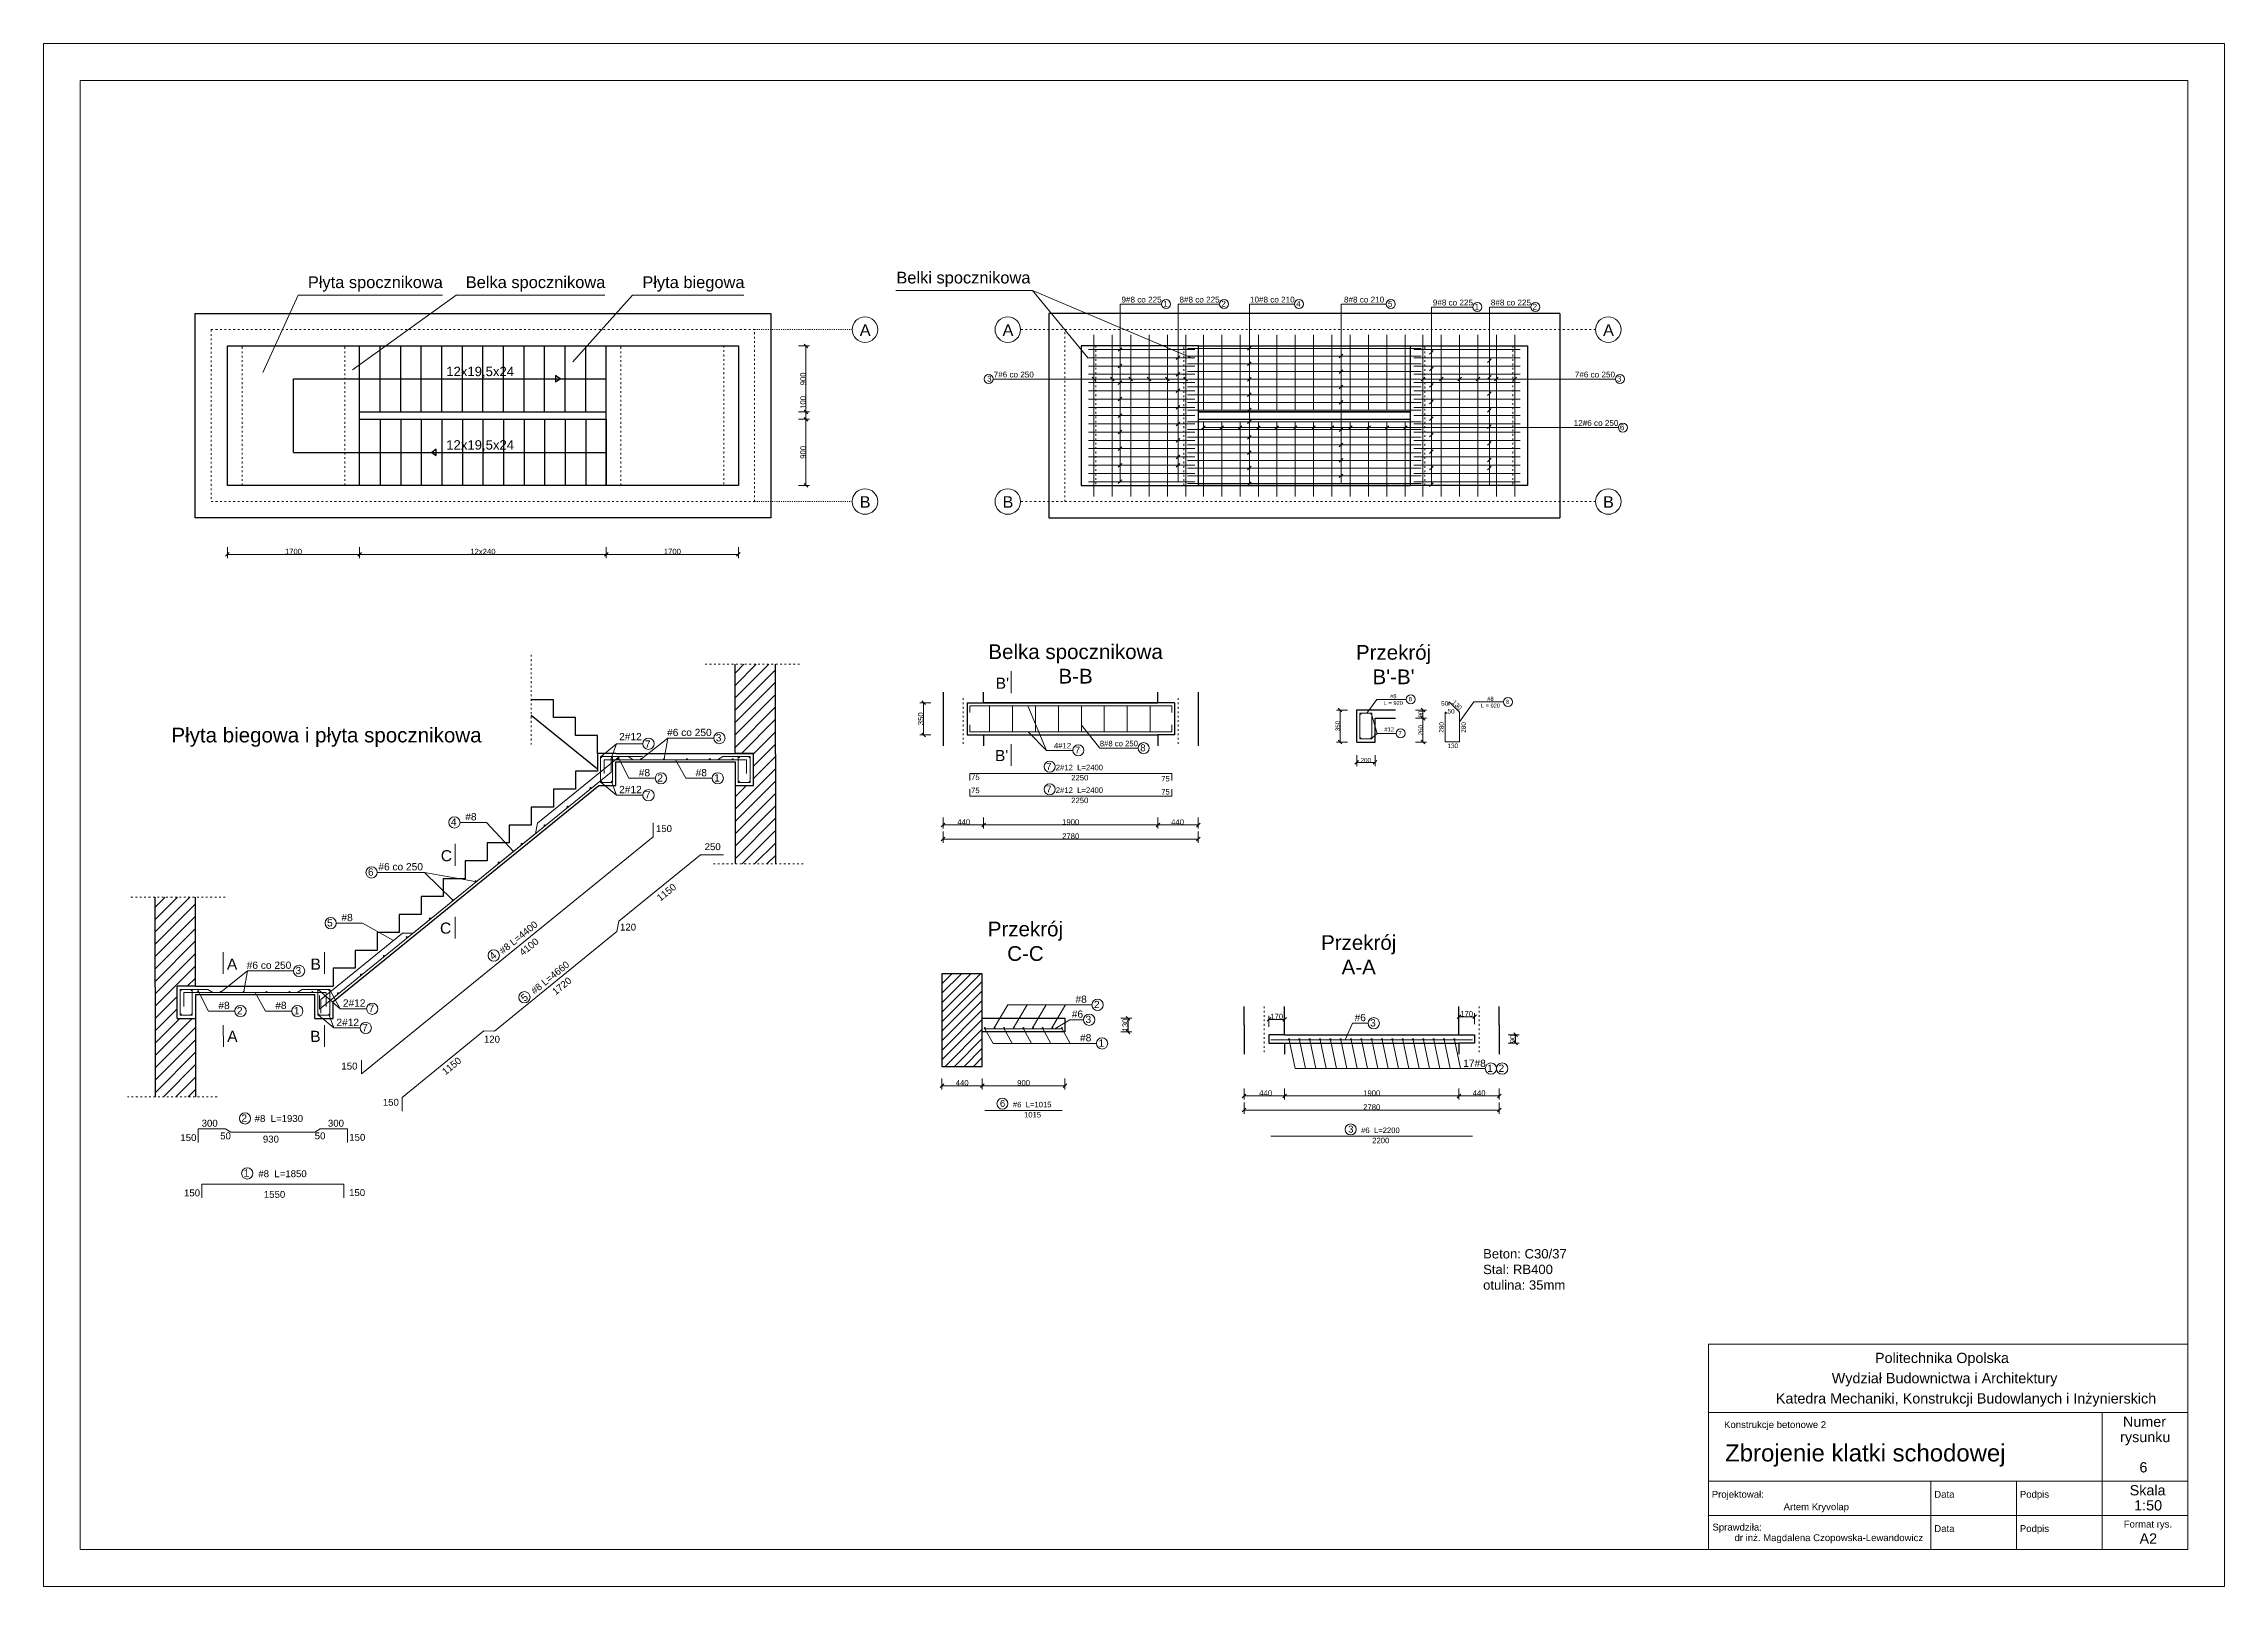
# Model space of a CAD drawing. Header units: millimetres. Extents: x 167217 to 300968, y 226456 to 301181.
# Drawn here: x 198980 to 228680, y 244368 to 265368 of the extents above; entities that cross this region are included whole.
import ezdxf

# ---------------------------------------------------------------- set-up
doc = ezdxf.new("R2010")
doc.units = ezdxf.units.MM
doc.linetypes.add('ACAD_ISO03W100', pattern=[30, 12, -18])
doc.layers.get('0').update_dxf_attribs({"lineweight": 5})
doc.layers.get('Defpoints').update_dxf_attribs({"lineweight": 25})
for name, color, linetype, lineweight in [('Linie', 7, 'Continuous', 5), ('opisówka', 255, 'Continuous', 5), ('Osie', 7, 'ACAD_ISO03W100', 5), ('pręty fi 20', 3, 'Continuous', 50), ('Słupy', 1, 'Continuous', 25), ('zbrojenie górne', 70, 'Continuous', 25), ('Ściany', 1, 'Continuous', 25)]:
    doc.layers.add(name, color=color, linetype=linetype, lineweight=lineweight)
doc.layers.add('ŚCIANA', color=240, linetype='Continuous')
doc.styles.add('KB2', font='arial.ttf', dxfattribs={"height": 230})
doc.styles.get("Standard").update_dxf_attribs({"font": 'arial.ttf'})
doc.dimstyles.new('Kopia KB2', dxfattribs={"dimscale": 0, "dimtxt": 75, "dimasz": 50, "dimexe": 50, "dimexo": 6.25, "dimtad": 1, "dimdec": 0, "dimtxsty": 'Standard', "dimblk": 'OBLIQUE', "dimcen": 2.5, "dimclrd": 256, "dimadec": 0, "dimazin": 0, "dimtfac": 1, "dimtdec": 0, "dimtmove": 0, "dimatfit": 2, "dimldrblk": 'DOT', "dimfxl": 100, "dimfxlon": 1, "dimlwd": 5, "dimlwe": 5, "dimarcsym": 0})

msp = doc.modelspace()

# ---------------------------------------------------------------- texts
for s, height, p in [('Politechnika Opolska ', 139.853, (223922, 247407.7)), ('Wydział Budownictwa i Architektury', 139.853, (223333, 247132.2)), ('Katedra Mechaniki, Konstrukcji Budowlanych i Inżynierskich', 139.853, (222572.2, 246856.7)), ('Konstrukcje betonowe 2 ', 93.236, (221866.6, 246522.6)), ('Numer', 139.85, (227299.1, 246539.7)), ('Zbrojenie klatki schodowej', 233.089, (221881.4, 246068.2)), ('Projektował:', 93.236, (221699, 245574.2)), ('Data', 93.24, (224729.2, 245574.2)), ('Podpis', 93.24, (225894.6, 245574.2)), ('Skala ', 139.85, (227390.4, 245606.3)), ('Sprawdziła: ', 93.236, (221708.5, 245127.7)), ('Data', 93.24, (224729.2, 245108)), ('Podpis', 93.24, (225894.6, 245108)), ('Format rys. ', 93.236, (227309.7, 245168.4))]:
    msp.add_text(s, height=height).set_placement(p)
at = {"lineweight": 0}
for s, insert, char_height, width, attachment_point in [('{\\fArial|b0|i0|c238|p34;A}', (210096.1, 261390.3), 156.972, 228.553, 7), ('{\\fArial|b0|i0|c238|p34;A}', (212040.8, 261390.3), 156.972, 228.553, 7), ('{\\fArial|b0|i0|c238|p34;A}', (220219.2, 261390.3), 156.972, 228.553, 7), ('{\\fArial|b0|i0|c238|p34;B}', (210096.1, 259050.3), 156.972, 228.553, 7), ('{\\fArial|b0|i0|c238|p34;B}', (212040.8, 259050.3), 156.972, 228.553, 7), ('{\\fArial|b0|i0|c238|p34;B}', (220219.2, 259050.3), 156.972, 228.553, 7), ('   6', (227360.2, 246058.7), 139.85, 738.782, 1), ('   1:50', (227288.9, 245540.9), 139.85, 738.782, 1), ('dr inż. {\\fArial|b0|i0|c238|p34;Magdalena Czopowska-Lewandowicz}  ', (222008.4, 245076.9), 93.236, 2654.041, 1), ('   A{\\fArial|b0|i0|c238|p34;2}', (227362.5, 245089.1), 139.853, 738.782, 1)]:
    msp.add_mtext(s, dxfattribs=dict(at, insert=insert, char_height=char_height, width=width, attachment_point=attachment_point))
at = {"lineweight": 0, "attachment_point": 1}
for s, insert, char_height in [('rysunku\\P\\P     ', (227260.7, 246470.9), 139.85), ('{\\fArial|b0|i0|c238|p34;Artem Kryvolap}', (222677.5, 245498.2), 93.236)]:
    msp.add_mtext(s, dxfattribs=dict(at, insert=insert, char_height=char_height))
at = {"layer": 'Linie', "ltscale": 100, "style": 'KB2'}
for s, width, gutter_width, insert, char_height, attachment_point in [('\\pxqc;9#{\\A1;8 co 225}', 564.008, 1213.5, (213651.2, 261923.3), 79.144, 1), ('\\pxqc;1', 143.692, 1213.5, (214187.5, 261865.7), 79.14, 1), ('\\pxqc;8#{\\A1;8 co 225}', 564.008, 1213.5, (214441.2, 261923.3), 79.144, 1), ('\\pxqc;2', 143.692, 1213.5, (214977.5, 261865.7), 79.14, 1), ('\\pxqc;10#{\\A1;8 co 210 }', 665.659, 1213.5, (215381.2, 261923.3), 79.144, 1), ('\\pxqc;4', 143.692, 1213.5, (215997.5, 261865.7), 79.14, 1), ('\\pxqc;8#{\\A1;8 co 210 }', 665.659, 1213.5, (216631.2, 261923.3), 79.144, 1), ('\\pxqc;5', 143.692, 1213.5, (217247.5, 261865.7), 79.14, 1), ('\\pxqc;9#{\\A1;8 co 225}', 564.008, 1213.5, (217891.2, 261883.3), 79.144, 1), ('\\pxqc;1', 143.692, 1213.5, (218427.5, 261825.7), 79.14, 1), ('\\pxqc;8#{\\A1;8 co 225}', 564.008, 1213.5, (218681.2, 261883.3), 79.144, 1), ('\\pxqc;2', 143.692, 1213.5, (219217.5, 261825.7), 79.14, 1), ('\\pxqc;3', 143.692, 1213.5, (211932.5, 260845.7), 79.14, 3), ('\\pxqc;7#{\\A1;6 co 250 }', 724.231, 1213.5, (212554.9, 260903.3), 79.144, 3), ('\\pxqc;7#{\\A1;6 co 250 }', 724.231, 1213.5, (219745.1, 260903.3), 79.144, 1), ('\\pxqc;3', 143.692, 1213.5, (220367.5, 260845.7), 79.14, 1), ('\\pxqc;12#{\\A1;6 co 250 }', 724.231, 1213.5, (219761.2, 260243.3), 79.144, 1), ('\\pxqc;6', 143.692, 1213.5, (220407.5, 260185.7), 79.14, 1), ('\\pxqc;{\\fArial|b0|i0|c238|p34;Belka spocznikowa}\\PB-B', 4102.57, 1437.5, (210983.7, 257191), 200, 1), ("\\pxqc;Przekr{\\fArial|b0|i0|c238|p34;ój\\P}B'-B'", 4102.57, 1437.5, (215313.9, 257181.9), 200, 1), ('\\A1;\\pxqc;#8  \\PL = 920', 299.439, 850.2, (217212.1, 256512.2), 55.447, 1), ('\\pxqc;8', 100.669, 850.2, (217543.4, 256471.9), 55.45, 1), ('\\A1;\\pxqc;50', 108.059, 681, (218007, 256418), 62.5, 1), ('\\A1;\\pxqc;50', 84.23, 681, (218106.3, 256311.9), 62.5, 1), ('\\A1;\\pxqc;#8  \\PL = 920', 299.439, 850.2, (218535, 256476.9), 55.447, 1), ('\\pxqc;8', 100.669, 850.2, (218866.3, 256436.6), 55.45, 1), ('\\pxqc;P{\\fArial|b0|i0|c238|p34;łyta biegowa i} p{\\fArial|b0|i0|c238|p34;łyta spocznikowa}', 4860.454, 1437.5, (200402.5, 256055.8), 200, 1), ('\\pxqc;#{\\A1;6 co 250 }', 801.474, 1516.9, (207374.3, 256041), 98.93, 1), ('\\pxqc;2#{\\A1;12 }', 534.261, 1516.9, (206705.2, 255885), 98.93, 7), ('\\pxqc;7', 179.615, 1516.9, (207117.5, 255783.1), 98.93, 7), ('\\pxqc;3', 179.615, 1516.9, (208083.9, 255969), 98.93, 1), ('\\pxqc;7', 170.21, 1437.5, (212975.9, 255799.2), 93.75, 1), ('\\pxqc;8', 170.21, 1437.5, (213866, 255829.1), 93.75, 1), ('\\pxqc;7', 100.669, 850.2, (217404.2, 256009), 55.45, 1), ('\\A1;\\pxqc;{\\fArial|b0|i0|c238|p34;13}0', 423.948, 681, (217959.3, 255840.8), 62.5, 1), ('\\pxqc;#{\\A1;8 }', 534.261, 1516.9, (206895.7, 255493.6), 98.93, 1), ('\\pxqc;2', 179.615, 1516.9, (207286.3, 255421.6), 98.93, 1), ('\\pxqc;#{\\A1;8 }', 534.261, 1516.9, (207669.9, 255493.6), 98.93, 1), ('\\pxqc;1', 179.615, 1516.9, (208060.4, 255421.6), 98.93, 1), ('\\pxqc;7', 170.21, 1437.5, (212586.3, 255577.2), 93.75, 1), ('\\A1;\\pxqc;2#12  L={\\fArial|b0|i0|c238|p34;2}40{\\fArial|b0|i0|c238|p34;0}', 894.883, 1437.5, (212639.4, 255551.9), 75, 1), ('\\pxqc;2#{\\A1;12 }', 534.261, 1516.9, (206705.2, 255263.7), 98.93, 1), ('\\pxqc;7', 179.615, 1516.9, (207117.5, 255191.7), 98.93, 1), ('\\A1;\\pxqc;75', 894.883, 1437.5, (211221.9, 255418.2), 75, 1), ('\\A1;\\pxqc;75', 894.883, 1437.5, (211221.9, 255240.4), 75, 1), ('\\pxqc;7', 170.21, 1437.5, (212586.3, 255268.3), 93.75, 1), ('\\A1;\\pxqc;2#12  L={\\fArial|b0|i0|c238|p34;2}40{\\fArial|b0|i0|c238|p34;0}', 894.883, 1437.5, (212639.4, 255242.9), 75, 1), ('\\A1;\\pxqc;{\\fArial|b0|i0|c238|p34;2}25{\\fArial|b0|i0|c238|p34;0}', 894.883, 1437.5, (212644.7, 255413.5), 75, 1), ('\\A1;\\pxqc;75', 894.883, 1437.5, (213812.3, 255399.6), 75, 1), ('\\A1;\\pxqc;75', 894.883, 1437.5, (213812.3, 255221.7), 75, 1), ('\\pxqc;#{\\A1;8 }', 534.261, 1516.9, (205066.6, 254893.1), 98.93, 3), ('\\A1;\\pxqc;{\\fArial|b0|i0|c238|p34;2}25{\\fArial|b0|i0|c238|p34;0}', 894.883, 1437.5, (212644.7, 255104.5), 75, 1), ('\\pxqc;4', 179.615, 1516.9, (204475.1, 254821.1), 98.93, 1), ('\\A1;\\pxqc;150', 894.883, 1437.5, (206981, 254729), 93.75, 1), ('\\A1;\\pxqc;250', 894.883, 1437.5, (207644.6, 254483.1), 93.75, 1), ('\\pxqc;6', 179.615, 1516.9, (203346.3, 254141.1), 98.93, 1), ('\\pxqc;#{\\A1;6 co 250 }', 755.401, 1516.9, (204220.6, 254213), 98.93, 3), ('\\pxqc;5', 179.615, 1516.9, (202789.1, 253449.7), 98.93, 1), ('\\pxqc;#{\\A1;8 }', 534.261, 1516.9, (203380.6, 253521.6), 98.93, 3), ('\\A1;\\pxqc;120', 894.883, 1437.5, (206492.6, 253388.6), 93.75, 1), ('\\pxqc;Przekr{\\fArial|b0|i0|c238|p34;ój\\P}C-C', 4102.57, 1437.5, (210300, 253415.8), 200, 1), ('\\pxqc;Przekr{\\fArial|b0|i0|c238|p34;ój\\P}A-A', 4102.57, 1437.5, (214838.9, 253231.9), 200, 1), ('\\pxqc;#{\\A1;6 co 250 }', 801.474, 1516.9, (201649.3, 252872.3), 98.93, 1), ('\\pxqc;3', 179.615, 1516.9, (202358.9, 252800.3), 98.93, 1), ('\\pxqc;#{\\A1;8 }', 534.261, 1516.9, (201170.7, 252324.8), 98.93, 1), ('\\pxqc;2', 179.615, 1516.9, (201561.3, 252252.8), 98.93, 1), ('\\pxqc;#{\\A1;8 }', 534.261, 1516.9, (201944.9, 252324.8), 98.93, 1), ('\\pxqc;1', 179.615, 1516.9, (202335.4, 252252.8), 98.93, 1), ('\\pxqc;2#{\\A1;12 }', 534.261, 1516.9, (202942.7, 252357.4), 98.93, 1), ('\\pxqc;7', 179.615, 1516.9, (203355, 252285.5), 98.93, 1), ('\\pxqc;#{\\A1;6}', 801.474, 1516.9, (212659.3, 252207.3), 98.93, 1), ('\\pxqc;#{\\A1;8 }', 534.261, 1516.9, (212843.2, 252409.8), 98.93, 1), ('\\pxqc;2', 179.615, 1516.9, (213233.8, 252337.8), 98.93, 1), ('\\pxqc;#{\\A1;6 }', 801.474, 1516.9, (216510.8, 252159.8), 98.93, 1), ('\\pxqc;2#{\\A1;12 }', 534.261, 1516.9, (202855.2, 252094.9), 98.93, 1), ('\\pxqc;7', 179.615, 1516.9, (203267.5, 252023), 98.93, 1), ('\\A1;\\pxqc;120', 894.883, 1437.5, (204638.8, 251862.6), 93.75, 1), ('\\pxqc;#{\\A1;8 }', 534.261, 1516.9, (212904.9, 251884.8), 98.93, 1), ('\\pxqc;3', 179.615, 1516.9, (213118.9, 252135.3), 98.93, 1), ('\\pxqc;3', 179.615, 1516.9, (216995.4, 252087.8), 98.93, 1), ('\\pxqc;1', 179.615, 1516.9, (213295.4, 251812.8), 98.93, 1), ('\\A1;\\pxqc;150', 894.883, 1437.5, (202697.8, 251496.4), 93.75, 1), ('\\pxqc;1', 179.615, 1516.9, (218590.2, 251469.9), 98.93, 1), ('\\pxqc;2', 179.615, 1516.9, (218743.7, 251469.9), 98.93, 1), ('\\A1;\\pxqc;150', 894.883, 1437.5, (203261.4, 251003.9), 93.75, 1), ('\\pxqc;6', 170.21, 1437.5, (211955.4, 250989.3), 93.75, 1), ('\\A1;\\pxqc;#6  L=1015', 894.883, 1437.5, (211996, 250963.9), 75, 1), ('\\A1;\\pxqc;300', 894.883, 1437.5, (201689.2, 250718.9), 93.75, 3), ('\\pxqc;2', 179.615, 1516.9, (201622.5, 250791.5), 98.93, 1), ('\\A1;\\pxqc;#{\\fArial|b0|i0|c238|p34;8}  L=1930', 894.883, 1437.5, (201736.6, 250783.7), 93.75, 1), ('\\A1;\\pxqc;300', 894.883, 1437.5, (202514.2, 250718.9), 93.75, 1), ('\\A1;\\pxqc;1015', 894.883, 1437.5, (212001.3, 250825.6), 75, 1), ('\\A1;\\pxqc;150', 894.883, 1437.5, (200504.5, 250522.9), 93.75, 1), ('\\A1;\\pxqc;50', 894.883, 1437.5, (201905.3, 250546.9), 93.75, 3), ('\\A1;\\pxqc;930', 894.883, 1437.5, (201628.2, 250502.4), 93.75, 1), ('\\A1;\\pxqc;50', 894.883, 1437.5, (202298.1, 250546.9), 93.75, 1), ('\\A1;\\pxqc;150', 894.883, 1437.5, (202804.5, 250527), 93.75, 1), ('\\pxqc;3', 170.21, 1437.5, (216697.9, 250638.7), 93.75, 1), ('\\A1;\\pxqc;#6  L={\\fArial|b0|i0|c238|p34;2}20{\\fArial|b0|i0|c238|p34;0}', 894.883, 1437.5, (216738.5, 250613.3), 75, 1), ('\\A1;\\pxqc;2200', 894.883, 1437.5, (216743.8, 250475), 75, 1), ('\\pxqc;1', 179.615, 1516.9, (201653.8, 250043.9), 98.93, 1), ('\\A1;\\pxqc;#{\\fArial|b0|i0|c238|p34;8}  L=1{\\fArial|b0|i0|c238|p34;85}0', 894.883, 1437.5, (201786.6, 250031.6), 93.75, 1), ('\\A1;\\pxqc;150', 894.883, 1437.5, (200554.5, 249770.8), 93.75, 1), ('\\A1;\\pxqc;15{\\fArial|b0|i0|c238|p34;5}0', 894.883, 1437.5, (201678.2, 249750.3), 93.75, 1), ('\\A1;\\pxqc;150', 894.883, 1437.5, (202802.4, 249774.9), 93.75, 1), ('\\A1;\\pxql;Beton: C30/37\\PStal: RB{\\fArial|b0|i0|c238|p34;400}\\Potulina: 35mm', 1284.467, 977.8, (218584.8, 248958.9), 127.538, 1)]:
    msp.add_mtext_dynamic_manual_height_columns(s, width=width, gutter_width=gutter_width, heights=[0], dxfattribs=dict(at, insert=insert, char_height=char_height, attachment_point=attachment_point))
for s, width, gutter_width, insert, char_height, attachment_point, rotation in [("\\pxqc;B'", 500.701, 1162, (212287.3, 256584.5), 151.56, 9, 359.67744), ('\\A1;\\pxqc;{\\fArial|b0|i0|c238|p34;13}0', 423.948, 681, (218102.8, 256537.6), 62.5, 1, 314.97944), ('\\A1;\\pxqc;{\\fArial|b0|i0|c238|p34;28}0', 423.948, 681, (217985.8, 255847.4), 62.5, 1, 90), ('\\A1;\\pxqc;{\\fArial|b0|i0|c238|p34;28}0', 423.948, 681, (218287.4, 255847.4), 62.5, 1, 90), ("\\pxqc;B'", 500.701, 1162, (212277.5, 255754.7), 151.56, 3, 0.32256), ('\\pxqc;C', 500.701, 1162, (204715.2, 254234.2), 151.56, 9, 359.67744), ('\\A1;\\pxqc;1150', 894.883, 1437.5, (207085.9, 253571), 93.75, 1, 39), ('C', 500.701, 1162, (204531.1, 253404.4), 151.6, 3, 0.32256), ('\\A1;\\pxqc;#8 L=4400', 894.883, 1437.5, (205070.9, 252956.4), 93.75, 1, 39), ('\\A1;\\pxqc;4100', 894.883, 1437.5, (205213.8, 252828.5), 93.75, 1, 39), ('\\pxqc;{\\fArial|b0|i0|c238|p34;A}', 500.701, 1162, (201297.2, 252760.5), 151.564, 7, 0.32256), ('\\pxqc;B', 500.701, 1162, (202935.9, 252760.5), 151.56, 9, 359.67744), ('\\pxqc;4', 179.615, 1516.9, (204997.8, 252934.6), 98.93, 1, 39), ('\\A1;\\pxqc;#8 L=4660', 894.883, 1437.5, (205501.4, 252410.2), 93.75, 1, 39), ('\\A1;\\pxqc;1720', 894.883, 1437.5, (205660.3, 252295.4), 93.75, 1, 39), ('\\pxqc;5', 179.615, 1516.9, (205427.5, 252365.8), 98.93, 1, 39), ('{\\fArial|b0|i0|c238|p34;A}', 500.701, 1162, (201481.3, 251930.7), 151.564, 1, 359.67744), ('B', 500.701, 1162, (202751.8, 251930.7), 151.6, 3, 0.32256), ('\\A1;\\pxqc;1150', 894.883, 1437.5, (204159.4, 251206.4), 93.75, 1, 39)]:
    msp.add_mtext_dynamic_manual_height_columns(s, width=width, gutter_width=gutter_width, heights=[0], dxfattribs=dict(at, insert=insert, char_height=char_height, attachment_point=attachment_point, rotation=rotation))
at = {"layer": 'opisówka', "ltscale": 5}
msp.add_text('Belki spocznikowa', height=160, dxfattribs=at).set_placement((210594, 262102.9))
at = {"layer": 'opisówka', "ltscale": 5, "style": 'KB2'}
for s, height, p in [('Płyta spocznikowa', 160, (202578.7, 262040.4)), ('Belka spocznikowa', 160, (204729.6, 262040.4)), ('Płyta biegowa', 160, (207134.5, 262040.4)), ('#12', 57.69, (217238.9, 256004.6)), ('4#12', 75, (212740, 255773.7)), ('8#8 co 250', 75, (213364.9, 255803.6))]:
    msp.add_text(s, height=height, dxfattribs=at).set_placement(p)
at = {"layer": 'opisówka', "lineweight": 5, "insert": (218313.9, 251537.3), "char_height": 98.93, "width": 153.264, "attachment_point": 1, "style": 'KB2'}
msp.add_mtext('17#8 ', dxfattribs=at)
at = {"layer": 'Ściany', "ltscale": 5}
for p in [(204463.5, 260841.9), (204463.5, 259841.9)]:
    msp.add_text('12x19,5x24', height=127.95, dxfattribs=at).set_placement(p)

# ---------------------------------------------------------------- blocks, each defined once
blk = doc.blocks.new('_Oblique')
at = {"color": 0, "linetype": 'ByBlock', "lineweight": -2}
blk.add_line((-0.5, -0.5), (0.5, 0.5), dxfattribs=at)
blk = doc.blocks.new('*D241')
at = {"layer": 'Defpoints', "color": 0, "ltscale": 5, "transparency": 16777216}
for p in [(201483, 259354), (203283, 259354), (203283, 258414)]:
    blk.add_point(p, dxfattribs=at)
at = {"layer": 'opisówka', "color": 0, "linetype": 'Continuous', "lineweight": 5, "ltscale": 5, "transparency": 16777216}
for p, q in [((201483, 258514), (201483, 258364)), ((203283, 258514), (203283, 258364))]:
    blk.add_line(p, q, dxfattribs=at)
at = {"layer": 'opisówka', "linetype": 'Continuous', "lineweight": 5, "ltscale": 5, "transparency": 16777216}
blk.add_line((201483, 258414), (203283, 258414), dxfattribs=at)
at = {"layer": 'opisówka', "lineweight": 5, "ltscale": 5, "transparency": 16777216, "xscale": 50, "yscale": 50, "zscale": 50, "rotation": 180}
blk.add_blockref('_Oblique', (201483, 258414), dxfattribs=at)
at = {"layer": 'opisówka', "lineweight": 5, "ltscale": 5, "transparency": 16777216, "xscale": 50, "yscale": 50, "zscale": 50}
blk.add_blockref('_Oblique', (203283, 258414), dxfattribs=at)
at = {"layer": 'opisówka', "color": 0, "ltscale": 5, "transparency": 16777216, "insert": (202383, 258453), "char_height": 75, "attachment_point": 5}
blk.add_mtext('{\\fArial|b0|i0|c238|p34;1700}', dxfattribs=at)
blk = doc.blocks.new('_Dot')
at = {"color": 0, "linetype": 'ByBlock', "lineweight": -2}
blk.add_line((-0.5, 0), (-1, 0), dxfattribs=at)
at = {"color": 0, "linetype": 'ByBlock', "const_width": 0.5}
blk.add_lwpolyline([(-0.25, 0, 1), (0.25, 0, 1)], format="xyb", close=True, dxfattribs=at)
blk = doc.blocks.new('*D242')
at = {"layer": 'Defpoints', "color": 0, "ltscale": 5, "transparency": 16777216}
for p in [(203283, 259354), (206643, 259354), (206643, 258414)]:
    blk.add_point(p, dxfattribs=at)
at = {"layer": 'opisówka', "color": 0, "linetype": 'Continuous', "lineweight": 5, "ltscale": 5, "transparency": 16777216}
for p, q in [((203283, 258514), (203283, 258364)), ((206643, 258514), (206643, 258364))]:
    blk.add_line(p, q, dxfattribs=at)
at = {"layer": 'opisówka', "linetype": 'Continuous', "lineweight": 5, "ltscale": 5, "transparency": 16777216}
blk.add_line((203283, 258414), (206643, 258414), dxfattribs=at)
at = {"layer": 'opisówka', "lineweight": 5, "ltscale": 5, "transparency": 16777216, "xscale": 50, "yscale": 50, "zscale": 50, "rotation": 180}
blk.add_blockref('_Oblique', (203283, 258414), dxfattribs=at)
at = {"layer": 'opisówka', "lineweight": 5, "ltscale": 5, "transparency": 16777216, "xscale": 50, "yscale": 50, "zscale": 50}
blk.add_blockref('_Oblique', (206643, 258414), dxfattribs=at)
at = {"layer": 'opisówka', "color": 0, "ltscale": 5, "transparency": 16777216, "insert": (204963, 258453), "char_height": 75, "attachment_point": 5}
blk.add_mtext('{\\fArial|b0|i0|c238|p34;12}x{\\fArial|b0|i0|c238|p34;24}0', dxfattribs=at)
blk = doc.blocks.new('*D243')
at = {"layer": 'Defpoints', "color": 0, "ltscale": 5, "transparency": 16777216}
for p in [(206643, 259354), (208443, 259354), (208443, 258414)]:
    blk.add_point(p, dxfattribs=at)
at = {"layer": 'opisówka', "color": 0, "linetype": 'Continuous', "lineweight": 5, "ltscale": 5, "transparency": 16777216}
for p, q in [((206643, 258514), (206643, 258364)), ((208443, 258514), (208443, 258364))]:
    blk.add_line(p, q, dxfattribs=at)
at = {"layer": 'opisówka', "linetype": 'Continuous', "lineweight": 5, "ltscale": 5, "transparency": 16777216}
blk.add_line((206643, 258414), (208443, 258414), dxfattribs=at)
at = {"layer": 'opisówka', "lineweight": 5, "ltscale": 5, "transparency": 16777216, "xscale": 50, "yscale": 50, "zscale": 50, "rotation": 180}
blk.add_blockref('_Oblique', (206643, 258414), dxfattribs=at)
at = {"layer": 'opisówka', "lineweight": 5, "ltscale": 5, "transparency": 16777216, "xscale": 50, "yscale": 50, "zscale": 50}
blk.add_blockref('_Oblique', (208443, 258414), dxfattribs=at)
at = {"layer": 'opisówka', "color": 0, "ltscale": 5, "transparency": 16777216, "insert": (207543, 258453), "char_height": 75, "attachment_point": 5}
blk.add_mtext('{\\fArial|b0|i0|c238|p34;1700}', dxfattribs=at)
blk = doc.blocks.new('*D237')
at = {"layer": 'Defpoints', "color": 0, "ltscale": 5, "transparency": 16777216}
for p in [(206643, 261254), (206643, 260354), (209363, 260354)]:
    blk.add_point(p, dxfattribs=at)
at = {"layer": 'opisówka', "color": 0, "linetype": 'Continuous', "lineweight": 5, "ltscale": 5, "transparency": 16777216}
for p, q in [((209263, 261254), (209413, 261254)), ((209263, 260354), (209413, 260354))]:
    blk.add_line(p, q, dxfattribs=at)
at = {"layer": 'opisówka', "linetype": 'Continuous', "lineweight": 5, "ltscale": 5, "transparency": 16777216}
blk.add_line((209363, 261254), (209363, 260354), dxfattribs=at)
at = {"layer": 'opisówka', "lineweight": 5, "ltscale": 5, "transparency": 16777216, "xscale": 50, "yscale": 50, "zscale": 50}
for p, rotation in [((209363, 261254), 90), ((209363, 260354), 270)]:
    blk.add_blockref('_Oblique', p, dxfattribs=dict(at, rotation=rotation))
at = {"layer": 'opisówka', "color": 0, "ltscale": 5, "transparency": 16777216, "insert": (209324, 260804), "char_height": 75, "attachment_point": 5, "rotation": 90}
blk.add_mtext('900', dxfattribs=at)
blk = doc.blocks.new('*D238')
at = {"layer": 'Defpoints', "color": 0, "ltscale": 5, "transparency": 16777216}
for p in [(206058, 260354), (206058, 260254), (209363, 260254)]:
    blk.add_point(p, dxfattribs=at)
at = {"layer": 'opisówka', "linetype": 'Continuous', "lineweight": 5, "ltscale": 5, "transparency": 16777216}
for p, q in [((209363, 260354), (209363, 260564)), ((209363, 260254), (209363, 260354))]:
    blk.add_line(p, q, dxfattribs=at)
at = {"layer": 'opisówka', "color": 0, "linetype": 'Continuous', "lineweight": 5, "ltscale": 5, "transparency": 16777216}
for p, q in [((209263, 260354), (209413, 260354)), ((209263, 260254), (209413, 260254))]:
    blk.add_line(p, q, dxfattribs=at)
at = {"layer": 'opisówka', "lineweight": 5, "ltscale": 5, "transparency": 16777216, "xscale": 50, "yscale": 50, "zscale": 50}
for p, rotation in [((209363, 260354), 90), ((209363, 260254), 270)]:
    blk.add_blockref('_Oblique', p, dxfattribs=dict(at, rotation=rotation))
at = {"layer": 'opisówka', "color": 0, "ltscale": 5, "transparency": 16777216, "insert": (209324, 260484), "char_height": 75, "attachment_point": 5, "rotation": 90}
blk.add_mtext('100', dxfattribs=at)
blk = doc.blocks.new('*D239')
at = {"layer": 'Defpoints', "color": 0, "ltscale": 5, "transparency": 16777216}
for p in [(206643, 260254), (206923, 259354), (209363, 259354)]:
    blk.add_point(p, dxfattribs=at)
at = {"layer": 'opisówka', "color": 0, "linetype": 'Continuous', "lineweight": 5, "ltscale": 5, "transparency": 16777216}
for p, q in [((209263, 260254), (209413, 260254)), ((209263, 259354), (209413, 259354))]:
    blk.add_line(p, q, dxfattribs=at)
at = {"layer": 'opisówka', "linetype": 'Continuous', "lineweight": 5, "ltscale": 5, "transparency": 16777216}
blk.add_line((209363, 260254), (209363, 259354), dxfattribs=at)
at = {"layer": 'opisówka', "lineweight": 5, "ltscale": 5, "transparency": 16777216, "xscale": 50, "yscale": 50, "zscale": 50}
for p, rotation in [((209363, 260254), 90), ((209363, 259354), 270)]:
    blk.add_blockref('_Oblique', p, dxfattribs=dict(at, rotation=rotation))
at = {"layer": 'opisówka', "color": 0, "ltscale": 5, "transparency": 16777216, "insert": (209324, 259804), "char_height": 75, "attachment_point": 5, "rotation": 90}
blk.add_mtext('900', dxfattribs=at)
blk = doc.blocks.new('*D234')
at = {"layer": 'Defpoints', "color": 0, "lineweight": 5, "ltscale": 5, "transparency": 16777216}
for p in [(211231, 255808), (211781, 255808), (211781, 254733)]:
    blk.add_point(p, dxfattribs=at)
at = {"layer": 'opisówka', "color": 0, "linetype": 'Continuous', "lineweight": 5, "ltscale": 5, "transparency": 16777216}
for p, q in [((211231, 254833), (211231, 254683)), ((211781, 254833), (211781, 254683))]:
    blk.add_line(p, q, dxfattribs=at)
at = {"layer": 'opisówka', "linetype": 'Continuous', "lineweight": 5, "ltscale": 5, "transparency": 16777216}
blk.add_line((211231, 254733), (211781, 254733), dxfattribs=at)
at = {"layer": 'opisówka', "lineweight": 5, "ltscale": 5, "transparency": 16777216, "xscale": 50, "yscale": 50, "zscale": 50, "rotation": 180}
blk.add_blockref('_Oblique', (211231, 254733), dxfattribs=at)
at = {"layer": 'opisówka', "lineweight": 5, "ltscale": 5, "transparency": 16777216, "xscale": 50, "yscale": 50, "zscale": 50}
blk.add_blockref('_Oblique', (211781, 254733), dxfattribs=at)
at = {"layer": 'opisówka', "color": 0, "ltscale": 5, "transparency": 16777216, "insert": (211512, 254772), "char_height": 75, "attachment_point": 5}
blk.add_mtext('{\\fArial|b0|i0|c238|p34;440}', dxfattribs=at)
blk = doc.blocks.new('*D235')
at = {"layer": 'Defpoints', "color": 0, "lineweight": 5, "ltscale": 5, "transparency": 16777216}
for p in [(211781, 255808), (214156, 255808), (214156, 254733)]:
    blk.add_point(p, dxfattribs=at)
at = {"layer": 'opisówka', "color": 0, "linetype": 'Continuous', "lineweight": 5, "ltscale": 5, "transparency": 16777216}
for p, q in [((211781, 254833), (211781, 254683)), ((214156, 254833), (214156, 254683))]:
    blk.add_line(p, q, dxfattribs=at)
at = {"layer": 'opisówka', "linetype": 'Continuous', "lineweight": 5, "ltscale": 5, "transparency": 16777216}
blk.add_line((211781, 254733), (214156, 254733), dxfattribs=at)
at = {"layer": 'opisówka', "lineweight": 5, "ltscale": 5, "transparency": 16777216, "xscale": 50, "yscale": 50, "zscale": 50, "rotation": 180}
blk.add_blockref('_Oblique', (211781, 254733), dxfattribs=at)
at = {"layer": 'opisówka', "lineweight": 5, "ltscale": 5, "transparency": 16777216, "xscale": 50, "yscale": 50, "zscale": 50}
blk.add_blockref('_Oblique', (214156, 254733), dxfattribs=at)
at = {"layer": 'opisówka', "color": 0, "ltscale": 5, "transparency": 16777216, "insert": (212968, 254772), "char_height": 75, "attachment_point": 5}
blk.add_mtext('1900', dxfattribs=at)
blk = doc.blocks.new('*D236')
at = {"layer": 'Defpoints', "color": 0, "lineweight": 5, "ltscale": 5, "transparency": 16777216}
for p in [(214156, 255808), (214706, 255808), (214706, 254733)]:
    blk.add_point(p, dxfattribs=at)
at = {"layer": 'opisówka', "color": 0, "linetype": 'Continuous', "lineweight": 5, "ltscale": 5, "transparency": 16777216}
for p, q in [((214156, 254833), (214156, 254683)), ((214706, 254833), (214706, 254683))]:
    blk.add_line(p, q, dxfattribs=at)
at = {"layer": 'opisówka', "linetype": 'Continuous', "lineweight": 5, "ltscale": 5, "transparency": 16777216}
blk.add_line((214156, 254733), (214706, 254733), dxfattribs=at)
at = {"layer": 'opisówka', "lineweight": 5, "ltscale": 5, "transparency": 16777216, "xscale": 50, "yscale": 50, "zscale": 50, "rotation": 180}
blk.add_blockref('_Oblique', (214156, 254733), dxfattribs=at)
at = {"layer": 'opisówka', "lineweight": 5, "ltscale": 5, "transparency": 16777216, "xscale": 50, "yscale": 50, "zscale": 50}
blk.add_blockref('_Oblique', (214706, 254733), dxfattribs=at)
at = {"layer": 'opisówka', "color": 0, "ltscale": 5, "transparency": 16777216, "insert": (214424, 254772), "char_height": 75, "attachment_point": 5}
blk.add_mtext('{\\fArial|b0|i0|c238|p34;440}', dxfattribs=at)
blk = doc.blocks.new('*D240')
at = {"layer": 'Defpoints', "color": 0, "lineweight": 5, "ltscale": 5, "transparency": 16777216}
for p in [(211231, 255808), (214706, 255808), (214706, 254541)]:
    blk.add_point(p, dxfattribs=at)
at = {"layer": 'opisówka', "color": 0, "linetype": 'Continuous', "lineweight": 5, "ltscale": 5, "transparency": 16777216}
for p, q in [((211231, 254641), (211231, 254491)), ((214706, 254641), (214706, 254491))]:
    blk.add_line(p, q, dxfattribs=at)
at = {"layer": 'opisówka', "linetype": 'Continuous', "lineweight": 5, "ltscale": 5, "transparency": 16777216}
blk.add_line((211231, 254541), (214706, 254541), dxfattribs=at)
at = {"layer": 'opisówka', "lineweight": 5, "ltscale": 5, "transparency": 16777216, "xscale": 50, "yscale": 50, "zscale": 50, "rotation": 180}
blk.add_blockref('_Oblique', (211231, 254541), dxfattribs=at)
at = {"layer": 'opisówka', "lineweight": 5, "ltscale": 5, "transparency": 16777216, "xscale": 50, "yscale": 50, "zscale": 50}
blk.add_blockref('_Oblique', (214706, 254541), dxfattribs=at)
at = {"layer": 'opisówka', "color": 0, "ltscale": 5, "transparency": 16777216, "insert": (212968, 254580), "char_height": 75, "attachment_point": 5}
blk.add_mtext('{\\fArial|b0|i0|c238|p34;2780}', dxfattribs=at)
blk = doc.blocks.new('*D244')
at = {"layer": 'Defpoints', "color": 0, "lineweight": 5, "ltscale": 100, "transparency": 16777216}
for p in [(216863, 256297), (216636, 255860), (216863, 255860)]:
    blk.add_point(p, dxfattribs=at)
at = {"layer": 'opisówka', "color": 0, "linetype": 'Continuous', "lineweight": 5, "ltscale": 100, "transparency": 16777216}
for p, q in [((216736, 256297), (216586, 256297)), ((216736, 255860), (216586, 255860))]:
    blk.add_line(p, q, dxfattribs=at)
at = {"layer": 'opisówka', "linetype": 'Continuous', "lineweight": 5, "ltscale": 100, "transparency": 16777216}
blk.add_line((216636, 256297), (216636, 255860), dxfattribs=at)
at = {"layer": 'opisówka', "lineweight": 5, "ltscale": 100, "transparency": 16777216, "xscale": 50, "yscale": 50, "zscale": 50}
for p, rotation in [((216636, 256297), 90), ((216636, 255860), 270)]:
    blk.add_blockref('_Oblique', p, dxfattribs=dict(at, rotation=rotation))
at = {"layer": 'opisówka', "color": 0, "ltscale": 100, "transparency": 16777216, "insert": (216605, 256079), "char_height": 60, "attachment_point": 5, "rotation": 90}
blk.add_mtext('350', dxfattribs=at)
blk = doc.blocks.new('*D245')
at = {"layer": 'Defpoints', "color": 0, "lineweight": 5, "ltscale": 100, "transparency": 16777216}
for p in [(216863, 255860), (217113, 255860), (217113, 255583)]:
    blk.add_point(p, dxfattribs=at)
at = {"layer": 'opisówka', "color": 0, "linetype": 'Continuous', "lineweight": 5, "ltscale": 100, "transparency": 16777216}
for p, q in [((216863, 255683), (216863, 255533)), ((217113, 255683), (217113, 255533))]:
    blk.add_line(p, q, dxfattribs=at)
at = {"layer": 'opisówka', "linetype": 'Continuous', "lineweight": 5, "ltscale": 100, "transparency": 16777216}
blk.add_line((216863, 255583), (217113, 255583), dxfattribs=at)
at = {"layer": 'opisówka', "lineweight": 5, "ltscale": 100, "transparency": 16777216, "xscale": 50, "yscale": 50, "zscale": 50, "rotation": 180}
blk.add_blockref('_Oblique', (216863, 255583), dxfattribs=at)
at = {"layer": 'opisówka', "lineweight": 5, "ltscale": 100, "transparency": 16777216, "xscale": 50, "yscale": 50, "zscale": 50}
blk.add_blockref('_Oblique', (217113, 255583), dxfattribs=at)
at = {"layer": 'opisówka', "color": 0, "ltscale": 100, "transparency": 16777216, "insert": (216988, 255614), "char_height": 60, "attachment_point": 5}
blk.add_mtext('200', dxfattribs=at)
blk = doc.blocks.new('*D246')
at = {"layer": 'Defpoints', "color": 0, "lineweight": 5, "ltscale": 5, "transparency": 16777216}
for p in [(215330, 251613), (215880, 251613), (215880, 251044)]:
    blk.add_point(p, dxfattribs=at)
at = {"layer": 'opisówka', "color": 0, "linetype": 'Continuous', "lineweight": 5, "ltscale": 5, "transparency": 16777216}
for p, q in [((215330, 251144), (215330, 250994)), ((215880, 251144), (215880, 250994))]:
    blk.add_line(p, q, dxfattribs=at)
at = {"layer": 'opisówka', "linetype": 'Continuous', "lineweight": 5, "ltscale": 5, "transparency": 16777216}
blk.add_line((215330, 251044), (215880, 251044), dxfattribs=at)
at = {"layer": 'opisówka', "lineweight": 5, "ltscale": 5, "transparency": 16777216, "xscale": 50, "yscale": 50, "zscale": 50, "rotation": 180}
blk.add_blockref('_Oblique', (215330, 251044), dxfattribs=at)
at = {"layer": 'opisówka', "lineweight": 5, "ltscale": 5, "transparency": 16777216, "xscale": 50, "yscale": 50, "zscale": 50}
blk.add_blockref('_Oblique', (215880, 251044), dxfattribs=at)
at = {"layer": 'opisówka', "color": 0, "ltscale": 5, "transparency": 16777216, "insert": (215623, 251083), "char_height": 75, "attachment_point": 5}
blk.add_mtext('{\\fArial|b0|i0|c238|p34;440}', dxfattribs=at)
blk = doc.blocks.new('*D247')
at = {"layer": 'Defpoints', "color": 0, "lineweight": 5, "ltscale": 5, "transparency": 16777216}
for p in [(215880, 251613), (218255, 251613), (218255, 251043)]:
    blk.add_point(p, dxfattribs=at)
at = {"layer": 'opisówka', "color": 0, "linetype": 'Continuous', "lineweight": 5, "ltscale": 5, "transparency": 16777216}
for p, q in [((215880, 251143), (215880, 250993)), ((218255, 251143), (218255, 250993))]:
    blk.add_line(p, q, dxfattribs=at)
at = {"layer": 'opisówka', "linetype": 'Continuous', "lineweight": 5, "ltscale": 5, "transparency": 16777216}
blk.add_line((215880, 251043), (218255, 251043), dxfattribs=at)
at = {"layer": 'opisówka', "lineweight": 5, "ltscale": 5, "transparency": 16777216, "xscale": 50, "yscale": 50, "zscale": 50, "rotation": 180}
blk.add_blockref('_Oblique', (215880, 251043), dxfattribs=at)
at = {"layer": 'opisówka', "lineweight": 5, "ltscale": 5, "transparency": 16777216, "xscale": 50, "yscale": 50, "zscale": 50}
blk.add_blockref('_Oblique', (218255, 251043), dxfattribs=at)
at = {"layer": 'opisówka', "color": 0, "ltscale": 5, "transparency": 16777216, "insert": (217068, 251082), "char_height": 75, "attachment_point": 5}
blk.add_mtext('1900', dxfattribs=at)
blk = doc.blocks.new('*D248')
at = {"layer": 'Defpoints', "color": 0, "lineweight": 5, "ltscale": 5, "transparency": 16777216}
for p in [(218255, 251613), (218805, 251613), (218805, 251043)]:
    blk.add_point(p, dxfattribs=at)
at = {"layer": 'opisówka', "color": 0, "linetype": 'Continuous', "lineweight": 5, "ltscale": 5, "transparency": 16777216}
for p, q in [((218255, 251143), (218255, 250993)), ((218805, 251143), (218805, 250993))]:
    blk.add_line(p, q, dxfattribs=at)
at = {"layer": 'opisówka', "linetype": 'Continuous', "lineweight": 5, "ltscale": 5, "transparency": 16777216}
blk.add_line((218255, 251043), (218805, 251043), dxfattribs=at)
at = {"layer": 'opisówka', "lineweight": 5, "ltscale": 5, "transparency": 16777216, "xscale": 50, "yscale": 50, "zscale": 50, "rotation": 180}
blk.add_blockref('_Oblique', (218255, 251043), dxfattribs=at)
at = {"layer": 'opisówka', "lineweight": 5, "ltscale": 5, "transparency": 16777216, "xscale": 50, "yscale": 50, "zscale": 50}
blk.add_blockref('_Oblique', (218805, 251043), dxfattribs=at)
at = {"layer": 'opisówka', "color": 0, "ltscale": 5, "transparency": 16777216, "insert": (218530, 251082), "char_height": 75, "attachment_point": 5}
blk.add_mtext('{\\fArial|b0|i0|c238|p34;440}', dxfattribs=at)
blk = doc.blocks.new('*D249')
at = {"layer": 'Defpoints', "color": 0, "lineweight": 5, "ltscale": 5, "transparency": 16777216}
for p in [(215330, 251613), (218805, 251613), (218805, 250852)]:
    blk.add_point(p, dxfattribs=at)
at = {"layer": 'opisówka', "color": 0, "linetype": 'Continuous', "lineweight": 5, "ltscale": 5, "transparency": 16777216}
for p, q in [((215330, 250952), (215330, 250802)), ((218805, 250952), (218805, 250802))]:
    blk.add_line(p, q, dxfattribs=at)
at = {"layer": 'opisówka', "linetype": 'Continuous', "lineweight": 5, "ltscale": 5, "transparency": 16777216}
blk.add_line((215330, 250852), (218805, 250852), dxfattribs=at)
at = {"layer": 'opisówka', "lineweight": 5, "ltscale": 5, "transparency": 16777216, "xscale": 50, "yscale": 50, "zscale": 50, "rotation": 180}
blk.add_blockref('_Oblique', (215330, 250852), dxfattribs=at)
at = {"layer": 'opisówka', "lineweight": 5, "ltscale": 5, "transparency": 16777216, "xscale": 50, "yscale": 50, "zscale": 50}
blk.add_blockref('_Oblique', (218805, 250852), dxfattribs=at)
at = {"layer": 'opisówka', "color": 0, "ltscale": 5, "transparency": 16777216, "insert": (217068, 250891), "char_height": 75, "attachment_point": 5}
blk.add_mtext('{\\fArial|b0|i0|c238|p34;2780}', dxfattribs=at)
blk = doc.blocks.new('*U265')
at = {"layer": 'zbrojenie górne', "lineweight": 5, "ltscale": 5}
blk.add_line((-1590, 0), (1590, 0), dxfattribs=at)
blk = doc.blocks.new('*U266')
at = {"layer": 'zbrojenie górne', "color": 0, "linetype": 'ByBlock', "lineweight": -2, "transparency": 16777216}
for p in [(0, 840), (0, 735), (0, 630), (0, 525), (0, 420), (0, 315), (0, 210), (0, 105), (0, 0)]:
    blk.add_blockref('*U265', p, dxfattribs=at)
blk = doc.blocks.new('*U267')
at = {"layer": 'pręty fi 20', "lineweight": 5}
blk.add_circle((0, 0), 7.5, dxfattribs=at)
blk = doc.blocks.new('*U268')
at = {"layer": 'zbrojenie górne', "color": 0, "linetype": 'ByBlock', "lineweight": -2, "transparency": 16777216}
for p in [(0, 0), (140.625, 0), (281.25, 0), (421.875, 0), (562.5, 0), (703.125, 0), (843.75, 0), (984.375, 0), (1125, 0), (1265.625, 0), (1406.25, 0), (1546.875, 0), (1687.5, 0), (1828.125, 0), (1968.75, 0), (2109.375, 0), (2250, 0)]:
    blk.add_blockref('*U267', p, dxfattribs=at)
blk = doc.blocks.new('*U317')
at = {"layer": 'zbrojenie górne', "lineweight": 5, "ltscale": 5}
blk.add_line((-554, 0), (896, 0), dxfattribs=at)
blk = doc.blocks.new('*U318')
at = {"layer": 'Słupy', "color": 0, "linetype": 'ByBlock', "lineweight": -2, "transparency": 16777216}
for p in [(0, 0), (0, -112.5), (0, -225), (0, -337.5), (0, -450), (0, -562.5), (0, -675), (0, -787.5), (0, -900), (0, -1012.5), (0, -1125), (0, -1237.5), (0, -1350), (0, -1462.5), (0, -1575), (0, -1687.5), (0, -1800)]:
    blk.add_blockref('*U317', p, dxfattribs=at)
blk = doc.blocks.new('*U319')
at = {"layer": 'zbrojenie górne', "lineweight": 5, "ltscale": 5}
blk.add_line((0, -1100), (0, 1100), dxfattribs=at)
blk = doc.blocks.new('*U320')
at = {"layer": 'Słupy', "color": 0, "linetype": 'ByBlock', "lineweight": -2, "transparency": 16777216}
for p in [(0, 0), (250, 0), (500, 0), (750, 0), (1000, 0), (1250, 0)]:
    blk.add_blockref('*U319', p, dxfattribs=at)
blk = doc.blocks.new('*U321')
at = {"layer": 'zbrojenie górne', "lineweight": 5}
blk.add_line((0, -420), (0, 605), dxfattribs=at)
blk = doc.blocks.new('*U322')
at = {"layer": 'Słupy', "color": 0, "linetype": 'ByBlock', "lineweight": -2, "transparency": 16777216}
for p in [(0, 0), (250, 0), (500, 0), (750, 0), (1000, 0), (1250, 0), (1500, 0), (1750, 0), (2000, 0), (2250, 0), (2500, 0), (2750, 0)]:
    blk.add_blockref('*U321', p, dxfattribs=at)
blk = doc.blocks.new('*U323')
at = {"layer": 'zbrojenie górne', "lineweight": 5}
blk.add_circle((0, 0), 7.5, dxfattribs=at)
blk = doc.blocks.new('*U324')
at = {"layer": 'Słupy', "color": 0, "linetype": 'ByBlock', "lineweight": -2, "transparency": 16777216}
for p in [(0, 0), (312.5, 0), (625, 0), (937.5, 0), (1250, 0), (1562.5, 0)]:
    blk.add_blockref('*U323', p, dxfattribs=at)
blk = doc.blocks.new('*U325')
at = {"layer": 'zbrojenie górne', "lineweight": 5}
blk.add_circle((0, 0), 7.5, dxfattribs=at)
blk = doc.blocks.new('*U326')
at = {"layer": 'Słupy', "color": 0, "linetype": 'ByBlock', "lineweight": -2, "transparency": 16777216}
for p in [(0, 0), (312.5, 0), (625, 0), (937.5, 0), (1250, 0), (1562.5, 0)]:
    blk.add_blockref('*U325', p, dxfattribs=at)
blk = doc.blocks.new('*U327')
at = {"layer": 'zbrojenie górne', "lineweight": 5, "ltscale": 5}
blk.add_line((-1590, 0), (1590, 0), dxfattribs=at)
blk = doc.blocks.new('*U328')
at = {"layer": 'zbrojenie górne', "color": 0, "linetype": 'ByBlock', "lineweight": -2, "transparency": 16777216}
for p in [(0, 840), (0, 735), (0, 630), (0, 525), (0, 420), (0, 315), (0, 210), (0, 105), (0, 0)]:
    blk.add_blockref('*U327', p, dxfattribs=at)
blk = doc.blocks.new('*U329')
at = {"layer": 'zbrojenie górne', "lineweight": 5}
blk.add_line((0, -595), (0, 420), dxfattribs=at)
blk = doc.blocks.new('*U330')
at = {"layer": 'Słupy', "color": 0, "linetype": 'ByBlock', "lineweight": -2, "transparency": 16777216}
for p in [(0, 0), (250, 0), (500, 0), (750, 0), (1000, 0), (1250, 0), (1500, 0), (1750, 0), (2000, 0), (2250, 0), (2500, 0), (2750, 0)]:
    blk.add_blockref('*U329', p, dxfattribs=at)
blk = doc.blocks.new('*U334')
at = {"layer": 'zbrojenie górne', "lineweight": 5, "ltscale": 5}
blk.add_line((-554, 0), (896, 0), dxfattribs=at)
blk = doc.blocks.new('*U335')
at = {"layer": 'Słupy', "color": 0, "linetype": 'ByBlock', "lineweight": -2, "transparency": 16777216}
for p in [(0, 0), (0, -112.5), (0, -225), (0, -337.5), (0, -450), (0, -562.5), (0, -675), (0, -787.5), (0, -900), (0, -1012.5), (0, -1125), (0, -1237.5), (0, -1350), (0, -1462.5), (0, -1575), (0, -1687.5), (0, -1800)]:
    blk.add_blockref('*U334', p, dxfattribs=at)
blk = doc.blocks.new('*U332')
at = {"layer": 'zbrojenie górne', "lineweight": 5, "ltscale": 5}
blk.add_line((0, -1100), (0, 1100), dxfattribs=at)
blk = doc.blocks.new('*U333')
at = {"layer": 'Słupy', "color": 0, "linetype": 'ByBlock', "lineweight": -2, "transparency": 16777216}
for p in [(0, 0), (250, 0), (500, 0), (750, 0), (1000, 0), (1250, 0)]:
    blk.add_blockref('*U332', p, dxfattribs=at)
blk = doc.blocks.new('*U336')
at = {"layer": 'zbrojenie górne', "lineweight": 5}
blk.add_circle((0, 0), 7.5, dxfattribs=at)
blk = doc.blocks.new('*U337')
at = {"layer": 'opisówka', "color": 0, "linetype": 'ByBlock', "lineweight": -2, "transparency": 16777216}
for p in [(0, 0), (131.25, 0), (262.5, 0), (393.75, 0), (525, 0), (656.25, 0), (787.5, 0), (918.75, 0), (1050, 0)]:
    blk.add_blockref('*U336', p, dxfattribs=at)
blk = doc.blocks.new('*U338')
at = {"layer": 'opisówka', "lineweight": 5}
blk.add_line((55, -100), (-55, 100), dxfattribs=at)
blk = doc.blocks.new('*U339')
at = {"layer": 'opisówka', "color": 0, "linetype": 'ByBlock', "lineweight": -2, "transparency": 16777216}
for p in [(-1050, 0), (-787.5, 0), (-525, 0), (-262.5, 0), (0, 0)]:
    blk.add_blockref('*U338', p, dxfattribs=at)
blk = doc.blocks.new('*U340')
at = {"layer": 'opisówka', "lineweight": 5}
blk.add_line((93, 157), (-93, -157), dxfattribs=at)
blk = doc.blocks.new('*U341')
at = {"layer": 'opisówka', "color": 0, "linetype": 'ByBlock', "lineweight": -2, "transparency": 16777216}
for p in [(-787.5, 0), (-525, 0), (-262.5, 0), (0, 0)]:
    blk.add_blockref('*U340', p, dxfattribs=at)
blk = doc.blocks.new('*D342')
at = {"layer": 'Defpoints', "color": 0, "lineweight": 5, "transparency": 16777216}
for p in [(211215, 251446), (211764, 251446), (211764, 251183)]:
    blk.add_point(p, dxfattribs=at)
at = {"layer": 'opisówka', "color": 0, "linetype": 'Continuous', "lineweight": 5, "transparency": 16777216}
for p, q in [((211215, 251283), (211215, 251133)), ((211764, 251283), (211764, 251133))]:
    blk.add_line(p, q, dxfattribs=at)
at = {"layer": 'opisówka', "linetype": 'Continuous', "lineweight": 5, "transparency": 16777216}
blk.add_line((211215, 251183), (211764, 251183), dxfattribs=at)
at = {"layer": 'opisówka', "lineweight": 5, "transparency": 16777216, "xscale": 50, "yscale": 50, "zscale": 50, "rotation": 180}
blk.add_blockref('_Oblique', (211215, 251183), dxfattribs=at)
at = {"layer": 'opisówka', "lineweight": 5, "transparency": 16777216, "xscale": 50, "yscale": 50, "zscale": 50}
blk.add_blockref('_Oblique', (211764, 251183), dxfattribs=at)
at = {"layer": 'opisówka', "color": 0, "lineweight": 5, "transparency": 16777216, "insert": (211490, 251221), "char_height": 75, "attachment_point": 5}
blk.add_mtext('440', dxfattribs=at)
blk = doc.blocks.new('*D343')
at = {"layer": 'Defpoints', "color": 0, "lineweight": 5, "transparency": 16777216}
for p in [(212889, 251915), (211764, 251446), (212889, 251182)]:
    blk.add_point(p, dxfattribs=at)
at = {"layer": 'opisówka', "color": 0, "linetype": 'Continuous', "lineweight": 5, "transparency": 16777216}
for p, q in [((211764, 251282), (211764, 251132)), ((212889, 251282), (212889, 251132))]:
    blk.add_line(p, q, dxfattribs=at)
at = {"layer": 'opisówka', "linetype": 'Continuous', "lineweight": 5, "transparency": 16777216}
blk.add_line((211764, 251182), (212889, 251182), dxfattribs=at)
at = {"layer": 'opisówka', "lineweight": 5, "transparency": 16777216, "xscale": 50, "yscale": 50, "zscale": 50, "rotation": 180}
blk.add_blockref('_Oblique', (211764, 251182), dxfattribs=at)
at = {"layer": 'opisówka', "lineweight": 5, "transparency": 16777216, "xscale": 50, "yscale": 50, "zscale": 50}
blk.add_blockref('_Oblique', (212889, 251182), dxfattribs=at)
at = {"layer": 'opisówka', "color": 0, "lineweight": 5, "transparency": 16777216, "insert": (212327, 251221), "char_height": 75, "attachment_point": 5}
blk.add_mtext('900', dxfattribs=at)
blk = doc.blocks.new('*D344')
at = {"layer": 'Defpoints', "color": 0, "lineweight": 5, "transparency": 16777216}
for p in [(212889, 252102), (212889, 251915), (213750, 251915)]:
    blk.add_point(p, dxfattribs=at)
at = {"layer": 'opisówka', "color": 0, "linetype": 'Continuous', "lineweight": 5, "transparency": 16777216}
for p, q in [((213650, 252102), (213800, 252102)), ((213650, 251915), (213800, 251915))]:
    blk.add_line(p, q, dxfattribs=at)
at = {"layer": 'opisówka', "linetype": 'Continuous', "lineweight": 5, "transparency": 16777216}
blk.add_line((213750, 252102), (213750, 251915), dxfattribs=at)
at = {"layer": 'opisówka', "lineweight": 5, "transparency": 16777216, "xscale": 50, "yscale": 50, "zscale": 50}
for p, rotation in [((213750, 252102), 90), ((213750, 251915), 270)]:
    blk.add_blockref('_Oblique', p, dxfattribs=dict(at, rotation=rotation))
at = {"layer": 'opisówka', "color": 0, "lineweight": 5, "transparency": 16777216, "insert": (213711, 252008), "char_height": 75, "attachment_point": 5, "rotation": 90}
blk.add_mtext('130', dxfattribs=at)
blk = doc.blocks.new('*U345')
at = {"layer": 'opisówka', "lineweight": 5}
blk.add_line((-41, 196), (41, -196), dxfattribs=at)
blk = doc.blocks.new('*U346')
at = {"layer": 'opisówka', "color": 0, "linetype": 'ByBlock', "lineweight": -2, "transparency": 16777216}
for p in [(0, 0), (140.625, 0), (281.25, 0), (421.875, 0), (562.5, 0), (703.125, 0), (843.75, 0), (984.375, 0), (1125, 0), (1265.625, 0), (1406.25, 0), (1546.875, 0), (1687.5, 0), (1828.125, 0), (1968.75, 0), (2109.375, 0), (2250, 0)]:
    blk.add_blockref('*U345', p, dxfattribs=at)
blk = doc.blocks.new('*D347')
at = {"layer": 'Defpoints', "color": 0, "lineweight": 5, "transparency": 16777216}
for p in [(215880, 252085), (215668, 251763), (215880, 251763)]:
    blk.add_point(p, dxfattribs=at)
at = {"layer": 'opisówka', "color": 0, "linetype": 'Continuous', "lineweight": 5, "transparency": 16777216}
for p, q in [((215668, 251985), (215668, 252135)), ((215880, 251985), (215880, 252135))]:
    blk.add_line(p, q, dxfattribs=at)
at = {"layer": 'opisówka', "linetype": 'Continuous', "lineweight": 5, "transparency": 16777216}
blk.add_line((215668, 252085), (215880, 252085), dxfattribs=at)
at = {"layer": 'opisówka', "lineweight": 5, "transparency": 16777216, "xscale": 50, "yscale": 50, "zscale": 50, "rotation": 180}
blk.add_blockref('_Oblique', (215668, 252085), dxfattribs=at)
at = {"layer": 'opisówka', "lineweight": 5, "transparency": 16777216, "xscale": 50, "yscale": 50, "zscale": 50}
blk.add_blockref('_Oblique', (215880, 252085), dxfattribs=at)
at = {"layer": 'opisówka', "color": 0, "lineweight": 5, "transparency": 16777216, "insert": (215774, 252124), "char_height": 75, "attachment_point": 5}
blk.add_mtext('170', dxfattribs=at)
blk = doc.blocks.new('*D348')
at = {"layer": 'Defpoints', "color": 0, "lineweight": 5, "transparency": 16777216}
for p in [(218468, 252122), (218255, 251763), (218468, 251763)]:
    blk.add_point(p, dxfattribs=at)
at = {"layer": 'opisówka', "color": 0, "linetype": 'Continuous', "lineweight": 5, "transparency": 16777216}
for p, q in [((218255, 252022), (218255, 252172)), ((218468, 252022), (218468, 252172))]:
    blk.add_line(p, q, dxfattribs=at)
at = {"layer": 'opisówka', "linetype": 'Continuous', "lineweight": 5, "transparency": 16777216}
blk.add_line((218255, 252122), (218468, 252122), dxfattribs=at)
at = {"layer": 'opisówka', "lineweight": 5, "transparency": 16777216, "xscale": 50, "yscale": 50, "zscale": 50, "rotation": 180}
blk.add_blockref('_Oblique', (218255, 252122), dxfattribs=at)
at = {"layer": 'opisówka', "lineweight": 5, "transparency": 16777216, "xscale": 50, "yscale": 50, "zscale": 50}
blk.add_blockref('_Oblique', (218468, 252122), dxfattribs=at)
at = {"layer": 'opisówka', "color": 0, "lineweight": 5, "transparency": 16777216, "insert": (218361, 252161), "char_height": 75, "attachment_point": 5}
blk.add_mtext('170', dxfattribs=at)
blk = doc.blocks.new('*D349')
at = {"layer": 'Defpoints', "color": 0, "lineweight": 5, "transparency": 16777216}
for p in [(218468, 251876), (218468, 251763), (219026, 251763)]:
    blk.add_point(p, dxfattribs=at)
at = {"layer": 'opisówka', "color": 0, "linetype": 'Continuous', "lineweight": 5, "transparency": 16777216}
for p, q in [((218926, 251876), (219076, 251876)), ((218926, 251763), (219076, 251763))]:
    blk.add_line(p, q, dxfattribs=at)
at = {"layer": 'opisówka', "linetype": 'Continuous', "lineweight": 5, "transparency": 16777216}
blk.add_line((219026, 251876), (219026, 251763), dxfattribs=at)
at = {"layer": 'opisówka', "lineweight": 5, "transparency": 16777216, "xscale": 50, "yscale": 50, "zscale": 50}
for p, rotation in [((219026, 251876), 90), ((219026, 251763), 270)]:
    blk.add_blockref('_Oblique', p, dxfattribs=dict(at, rotation=rotation))
at = {"layer": 'opisówka', "color": 0, "lineweight": 5, "transparency": 16777216, "insert": (218988, 251819), "char_height": 75, "attachment_point": 5, "rotation": 90}
blk.add_mtext('90', dxfattribs=at)
blk = doc.blocks.new('*D350')
at = {"layer": 'Defpoints', "color": 0, "lineweight": 5, "transparency": 16777216}
for p in [(211556, 256396), (210965, 255958), (211556, 255958)]:
    blk.add_point(p, dxfattribs=at)
at = {"layer": 'opisówka', "color": 0, "linetype": 'Continuous', "lineweight": 5, "transparency": 16777216}
for p, q in [((211065, 256396), (210915, 256396)), ((211065, 255958), (210915, 255958))]:
    blk.add_line(p, q, dxfattribs=at)
at = {"layer": 'opisówka', "linetype": 'Continuous', "lineweight": 5, "transparency": 16777216}
blk.add_line((210965, 256396), (210965, 255958), dxfattribs=at)
at = {"layer": 'opisówka', "lineweight": 5, "transparency": 16777216, "xscale": 50, "yscale": 50, "zscale": 50}
for p, rotation in [((210965, 256396), 90), ((210965, 255958), 270)]:
    blk.add_blockref('_Oblique', p, dxfattribs=dict(at, rotation=rotation))
at = {"layer": 'opisówka', "color": 0, "lineweight": 5, "transparency": 16777216, "insert": (210926, 256177), "char_height": 75, "attachment_point": 5, "rotation": 90}
blk.add_mtext('350', dxfattribs=at)
blk = doc.blocks.new('*D351')
at = {"layer": 'Defpoints', "color": 0, "lineweight": 5, "transparency": 16777216}
for p in [(217391, 256297), (217391, 256185), (217764, 256185)]:
    blk.add_point(p, dxfattribs=at)
at = {"layer": 'opisówka', "color": 0, "linetype": 'Continuous', "lineweight": 5, "transparency": 16777216}
for p, q in [((217664, 256297), (217814, 256297)), ((217664, 256185), (217814, 256185))]:
    blk.add_line(p, q, dxfattribs=at)
at = {"layer": 'opisówka', "linetype": 'Continuous', "lineweight": 5, "transparency": 16777216}
blk.add_line((217764, 256297), (217764, 256185), dxfattribs=at)
at = {"layer": 'opisówka', "lineweight": 5, "transparency": 16777216, "xscale": 50, "yscale": 50, "zscale": 50}
for p, rotation in [((217764, 256297), 90), ((217764, 256185), 270)]:
    blk.add_blockref('_Oblique', p, dxfattribs=dict(at, rotation=rotation))
at = {"layer": 'opisówka', "color": 0, "lineweight": 5, "transparency": 16777216, "insert": (217733, 256241), "char_height": 60, "attachment_point": 5, "rotation": 90}
blk.add_mtext('90', dxfattribs=at)
blk = doc.blocks.new('*D352')
at = {"layer": 'Defpoints', "color": 0, "lineweight": 5, "transparency": 16777216}
for p in [(217391, 256185), (217113, 255860), (217764, 255860)]:
    blk.add_point(p, dxfattribs=at)
at = {"layer": 'opisówka', "color": 0, "linetype": 'Continuous', "lineweight": 5, "transparency": 16777216}
for p, q in [((217664, 256185), (217814, 256185)), ((217664, 255860), (217814, 255860))]:
    blk.add_line(p, q, dxfattribs=at)
at = {"layer": 'opisówka', "linetype": 'Continuous', "lineweight": 5, "transparency": 16777216}
blk.add_line((217764, 256185), (217764, 255860), dxfattribs=at)
at = {"layer": 'opisówka', "lineweight": 5, "transparency": 16777216, "xscale": 50, "yscale": 50, "zscale": 50}
for p, rotation in [((217764, 256185), 90), ((217764, 255860), 270)]:
    blk.add_blockref('_Oblique', p, dxfattribs=dict(at, rotation=rotation))
at = {"layer": 'opisówka', "color": 0, "lineweight": 5, "transparency": 16777216, "insert": (217733, 256022), "char_height": 60, "attachment_point": 5, "rotation": 90}
blk.add_mtext('260', dxfattribs=at)

# ---------------------------------------------------------------- dimensions: what is measured, and where the dimension line sits
at = {"layer": 'opisówka', "ltscale": 5}
for base, p1, p2, picture, middle in [((209362.6, 260354.4), (206643.1, 261254.4), (206643.1, 260354.4), '*D237', (209323.6, 260804.4)), ((209362.6, 259354.4), (206643.1, 260254.4), (206923.1, 259354.4), '*D239', (209323.6, 259804.4))]:
    dim = msp.add_linear_dim(base=base, p1=p1, p2=p2, angle=90, dimstyle='Kopia KB2', override={"dimscale": 1}, dxfattribs=at)
    dim.commit()
    dim.dimension.update_dxf_attribs({"geometry": picture, "text_midpoint": middle})
dim = msp.add_linear_dim(base=(209362.6, 260254.4), p1=(206057.7, 260354.4), p2=(206057.7, 260254.4), angle=90, dimstyle='Kopia KB2', override={"dimscale": 1}, dxfattribs=at)
dim.commit()
dim.dimension.update_dxf_attribs({"geometry": '*D238', "text_midpoint": (209362.6, 260484.3), "dimtype": 160})
for base, p1, p2, text, picture, middle in [((203283.1, 258413.7), (201483.1, 259354.4), (203283.1, 259354.4), '{\\fArial|b0|i0|c238|p34;1700}', '*D241', (202383.1, 258452.6)), ((206643.1, 258413.7), (203283.1, 259354.4), (206643.1, 259354.4), '{\\fArial|b0|i0|c238|p34;12}x{\\fArial|b0|i0|c238|p34;24}0', '*D242', (204963.1, 258452.6)), ((208443.1, 258413.7), (206643.1, 259354.4), (208443.1, 259354.4), '{\\fArial|b0|i0|c238|p34;1700}', '*D243', (207543.1, 258452.6)), ((214705.9, 254541.1), (211230.9, 255808.4), (214705.9, 255808.4), '{\\fArial|b0|i0|c238|p34;2780}', '*D240', (212968.4, 254580)), ((214155.9, 254732.8), (211780.9, 255808.4), (214155.9, 255808.4), '1900', '*D235', (212968.4, 254771.7)), ((218805, 250851.9), (215330, 251613.1), (218805, 251613.1), '{\\fArial|b0|i0|c238|p34;2780}', '*D249', (217067.5, 250890.8)), ((218255, 251043.5), (215880, 251613.1), (218255, 251613.1), '1900', '*D247', (217067.5, 251082.4))]:
    dim = msp.add_linear_dim(base=base, p1=p1, p2=p2, text=text, dimstyle='Kopia KB2', override={"dimscale": 1}, dxfattribs=at)
    dim.commit()
    dim.dimension.update_dxf_attribs({"geometry": picture, "text_midpoint": middle})
at = {"layer": 'opisówka', "lineweight": 5}
for base, p1, p2, text, override, picture, middle in [((210965, 255958.4), (211555.9, 256395.9), (211555.9, 255958.4), '350', {"dimscale": 1}, '*D350', (210926.1, 256177.1)), ((217763.9, 256184.8), (217390.9, 256297.3), (217390.9, 256184.8), '90', {"dimscale": 1, "dimtxt": 60}, '*D351', (217732.7, 256241.1)), ((217763.9, 255859.8), (217390.9, 256184.8), (217113.3, 255859.8), '260', {"dimscale": 1, "dimtxt": 60, "dimtmove": 1}, '*D352', (217732.7, 256022.3)), ((213750, 251914.9), (212889.4, 252102), (212889.4, 251914.9), '130', {"dimscale": 1}, '*D344', (213711.1, 252008.4)), ((219026.4, 251763.1), (218467.5, 251875.6), (218467.5, 251763.1), '90', {"dimscale": 1}, '*D349', (218987.5, 251819.4))]:
    dim = msp.add_linear_dim(base=base, p1=p1, p2=p2, angle=90, text=text, dimstyle='Kopia KB2', override=override, dxfattribs=at)
    dim.commit()
    dim.dimension.update_dxf_attribs({"geometry": picture, "text_midpoint": middle})
at = {"layer": 'opisówka', "ltscale": 100}
dim = msp.add_linear_dim(base=(216635.9, 255859.8), p1=(216863.3, 256297.3), p2=(216863.3, 255859.8), angle=90, text='350', dimstyle='Kopia KB2', override={"dimscale": 1, "dimtxt": 60}, dxfattribs=at)
dim.commit()
dim.dimension.update_dxf_attribs({"geometry": '*D244', "text_midpoint": (216604.6, 256078.6)})
at = {"layer": 'opisówka', "ltscale": 5}
for base, p1, p2, picture, middle in [((211780.9, 254733.4), (211230.9, 255808.4), (211780.9, 255808.4), '*D234', (211512.4, 254733.4)), ((214705.9, 254733.4), (214155.9, 255808.4), (214705.9, 255808.4), '*D236', (214424.4, 254733.4)), ((215880, 251044.3), (215330, 251613.1), (215880, 251613.1), '*D246', (215622.8, 251044.3)), ((218805, 251043.5), (218255, 251613.1), (218805, 251613.1), '*D248', (218530, 251043.5))]:
    dim = msp.add_linear_dim(base=base, p1=p1, p2=p2, text='{\\fArial|b0|i0|c238|p34;440}', dimstyle='Kopia KB2', override={"dimscale": 1}, dxfattribs=at)
    dim.commit()
    dim.dimension.update_dxf_attribs({"geometry": picture, "text_midpoint": middle, "dimtype": 160})
at = {"layer": 'opisówka', "ltscale": 100}
dim = msp.add_linear_dim(base=(217113.3, 255582.5), p1=(216863.3, 255859.8), p2=(217113.3, 255859.8), text='200', dimstyle='Kopia KB2', override={"dimscale": 1, "dimtxt": 60}, dxfattribs=at)
dim.commit()
dim.dimension.update_dxf_attribs({"geometry": '*D245', "text_midpoint": (216988.3, 255613.8)})
at = {"layer": 'opisówka', "lineweight": 5}
for base, p1, p2, text, override, picture, middle in [((215880, 252085), (215667.5, 251763.1), (215880, 251763.1), '170', {"dimscale": 1}, '*D347', (215773.8, 252123.9)), ((218467.5, 252122.5), (218255, 251763.1), (218467.5, 251763.1), '170', {"dimscale": 1}, '*D348', (218361.3, 252161.4)), ((212889.4, 251182.5), (211764.4, 251446.5), (212889.4, 251914.9), '900', {"dimscale": 1, "dimtmove": 1}, '*D343', (212326.9, 251221.4)), ((211764.4, 251182.5), (211214.8, 251446.5), (211764.4, 251446.5), '440', {"dimscale": 1}, '*D342', (211489.6, 251221.4))]:
    dim = msp.add_linear_dim(base=base, p1=p1, p2=p2, text=text, dimstyle='Kopia KB2', override=override, dxfattribs=at)
    dim.commit()
    dim.dimension.update_dxf_attribs({"geometry": picture, "text_midpoint": middle})

# ---------------------------------------------------------------- hatches: boundary and pattern name
at = {"layer": 'opisówka', "lineweight": 5}
h = msp.add_hatch(dxfattribs=at)
h.set_pattern_fill('ANSI31', color=256, scale=37.5)
h.set_pattern_definition([(45, (-51310, -62515), (-84.1899, 84.1899), [])])
h.paths.add_polyline_path([(201047.3, 253750.8), (200497.3, 253750.8), (200497.3, 252524.9), (200497.3, 251033), (201047.3, 251033), (201047.3, 252099.9), (200797.3, 252099.9), (200797.3, 252537.4), (201047.3, 252537.4)])
h.paths.add_polyline_path([(208947.3, 256919.5), (208397.3, 256919.5), (208397.3, 255706.2), (208647.3, 255706.2), (208647.3, 255268.7), (208397.3, 255268.7), (208397.3, 254201.7), (208947.3, 254201.7), (208947.3, 255693.7)])
h = msp.add_hatch(color=256, dxfattribs=at)
h.dxf.hatch_style = 1
h.paths.add_polyline_path([(215950, 251814.4, 1), (215935, 251814.4, 1)])
h.paths.add_polyline_path([(216907.1, 256246.1, 1), (216922.1, 256246.1, 1)])
h.paths.add_polyline_path([(217054.6, 256246.1, 1), (217069.6, 256246.1, 1)])
h.paths.add_polyline_path([(216922.1, 255911.1, 1), (216907.1, 255911.1, 1)])
h.paths.add_polyline_path([(217069.6, 255911.1, 1), (217054.6, 255911.1, 1)])
h.paths.add_polyline_path([(216090.6, 251814.4, 1), (216075.6, 251814.4, 1)])
h.paths.add_polyline_path([(216231.3, 251814.4, 1), (216216.3, 251814.4, 1)])
h.paths.add_polyline_path([(216371.9, 251814.4, 1), (216356.9, 251814.4, 1)])
h.paths.add_polyline_path([(216512.5, 251814.4, 1), (216497.5, 251814.4, 1)])
h.paths.add_polyline_path([(216793.8, 251814.4, 1), (216778.8, 251814.4, 1)])
h.paths.add_polyline_path([(216653.1, 251814.4, 1), (216638.1, 251814.4, 1)])
h.paths.add_polyline_path([(216934.4, 251814.4, 1), (216919.4, 251814.4, 1)])
h.paths.add_polyline_path([(217075, 251814.4, 1), (217060, 251814.4, 1)])
h.paths.add_polyline_path([(217215.6, 251814.4, 1), (217200.6, 251814.4, 1)])
h.paths.add_polyline_path([(217356.3, 251814.4, 1), (217341.3, 251814.4, 1)])
h.paths.add_polyline_path([(217496.9, 251814.4, 1), (217481.9, 251814.4, 1)])
h.paths.add_polyline_path([(217637.5, 251814.4, 1), (217622.5, 251814.4, 1)])
h.paths.add_polyline_path([(217778.1, 251814.4, 1), (217763.1, 251814.4, 1)])
h.paths.add_polyline_path([(217918.8, 251814.4, 1), (217903.8, 251814.4, 1)])
h.paths.add_polyline_path([(218059.4, 251814.4, 1), (218044.4, 251814.4, 1)])
h.paths.add_polyline_path([(218200, 251814.4, 1), (218185, 251814.4, 1)])
h = msp.add_hatch(color=256, dxfattribs=at)
h.dxf.hatch_style = 1
h.paths.add_polyline_path([(208456, 255319.9, 1), (208441, 255319.9, 1)])
h.paths.add_polyline_path([(208603.5, 255319.9, 1), (208588.5, 255319.9, 1)])
h.paths.add_polyline_path([(208441, 255654.9, 1), (208456, 255654.9, 1)])
h.paths.add_polyline_path([(208603.5, 255654.9, 1), (208588.5, 255654.9, 1)])
h.paths.add_polyline_path([(208358.5, 255626.2, 1), (208373.5, 255626.2, 1)])
h.paths.add_polyline_path([(208061, 255626.2, 1), (208046, 255626.2, 1)])
h.paths.add_polyline_path([(207733.5, 255626.2, 1), (207748.5, 255626.2, 1)])
h.paths.add_polyline_path([(207436, 255626.2, 1), (207421, 255626.2, 1)])
h.paths.add_polyline_path([(207123.5, 255626.2, 1), (207108.5, 255626.2, 1)])
h.paths.add_polyline_path([(206796, 255626.2, 1), (206811, 255626.2, 1)])
h.paths.add_polyline_path([(206728.5, 255654.9, 1), (206713.5, 255654.9, 1)])
h.paths.add_polyline_path([(206581, 255654.9, 1), (206566, 255654.9, 1)])
h.paths.add_polyline_path([(206713.5, 255319.9, 1), (206728.5, 255319.9, 1)])
h.paths.add_polyline_path([(206581, 255319.9, 1), (206566, 255319.9, 1)])
h.paths.add_polyline_path([(206435.1, 255234, 1), (206420.1, 255234, 0.5821797), (206431.5, 255227.6), (206433.2, 255228.9, 0.188232)])
h.paths.add_polyline_path([(206107.6, 254980.1, 0.5821797), (206119, 254973.7), (206120.7, 254975, 0.188232), (206122.6, 254980.1, 1)])
h.paths.add_polyline_path([(205810.1, 254726.2, 1), (205795.1, 254726.2, 0.5821797), (205806.5, 254719.8), (205808.2, 254721.1, 0.188232)])
h.paths.add_polyline_path([(205482.6, 254472.3, 0.5821797), (205494, 254465.9), (205495.7, 254467.2, 0.188232), (205497.6, 254472.3, 1)])
h.paths.add_polyline_path([(205185.1, 254218.4, 1), (205170.1, 254218.4, 0.5821797), (205181.5, 254211.9), (205183.2, 254213.3, 0.188232)])
h.paths.add_polyline_path([(204857.6, 253964.5, 0.5821797), (204869, 253958), (204870.7, 253959.4, 0.188232), (204872.6, 253964.5, 1)])
h.paths.add_polyline_path([(204560.1, 253710.6, 1), (204545.1, 253710.6, 0.5821797), (204556.5, 253704.1), (204558.2, 253705.5, 0.188232)])
h.paths.add_polyline_path([(204232.6, 253456.7, 0.5821797), (204244, 253450.2), (204245.7, 253451.6, 0.188232), (204247.6, 253456.7, 1)])
h.paths.add_polyline_path([(203935.1, 253202.8, 1), (203920.1, 253202.8, 0.5821797), (203931.5, 253196.3), (203933.2, 253197.7, 0.188232)])
h.paths.add_polyline_path([(203622.6, 252948.9, 1), (203607.6, 252948.9, 0.5821797), (203619, 252942.4), (203620.7, 252943.8, 0.188232)])
h.paths.add_polyline_path([(203295.1, 252694.9, 0.5821797), (203306.5, 252688.5), (203308.2, 252689.9, 0.188232), (203310.1, 252694.9, 1)])
h.paths.add_polyline_path([(202982.6, 252441, 0.5821797), (202994, 252434.6), (202995.7, 252436, 0.188232), (202997.6, 252441, 1)])
h.paths.add_polyline_path([(202878.5, 252151.2, 1), (202863.5, 252151.2, 1)])
h.paths.add_polyline_path([(202716, 252151.2, 1), (202731, 252151.2, 1)])
h.paths.add_polyline_path([(202731, 252486.2, 1), (202716, 252486.2, 1)])
h.paths.add_polyline_path([(202878.5, 252486.2, 1), (202863.5, 252486.2, 1)])
h.paths.add_polyline_path([(202648.5, 252457.4, 1), (202633.5, 252457.4, 1)])
h.paths.add_polyline_path([(202321, 252457.4, 1), (202336, 252457.4, 1)])
h.paths.add_polyline_path([(202023.5, 252457.4, 1), (202008.5, 252457.4, 1)])
h.paths.add_polyline_path([(201711, 252457.4, 1), (201696, 252457.4, 1)])
h.paths.add_polyline_path([(201398.5, 252457.4, 1), (201383.5, 252457.4, 1)])
h.paths.add_polyline_path([(201086, 252457.4, 1), (201071, 252457.4, 1)])
h.paths.add_polyline_path([(201003.5, 252486.2, 1), (200988.5, 252486.2, 1)])
h.paths.add_polyline_path([(200856, 252486.2, 1), (200841, 252486.2, 1)])
h.paths.add_polyline_path([(200841, 252151.2, 1), (200856, 252151.2, 1)])
h.paths.add_polyline_path([(201003.5, 252151.2, 1), (200988.5, 252151.2, 1)])
h = msp.add_hatch(dxfattribs=at)
h.set_pattern_fill('ANSI31', color=256, scale=28.846154)
h.set_pattern_definition([(45, (11851.92, 10465.19), (-64.761462, 64.761462), [])])
h.paths.add_polyline_path([(211764.4, 252707.1), (211214.8, 252707.1), (211214.8, 251446.5), (211764.4, 251446.5)])
h = msp.add_hatch(color=256, dxfattribs=at)
h.dxf.hatch_style = 1
h.paths.add_polyline_path([(212841.2, 251966, 1), (212856.2, 251966, 1)])
h.paths.add_polyline_path([(212709.9, 251966, 1), (212724.9, 251966, 1)])
h.paths.add_polyline_path([(212578.7, 251966, 1), (212593.7, 251966, 1)])
h.paths.add_polyline_path([(212447.4, 251966, 1), (212462.4, 251966, 1)])
h.paths.add_polyline_path([(212316.2, 251966, 1), (212331.2, 251966, 1)])
h.paths.add_polyline_path([(212184.9, 251966, 1), (212199.9, 251966, 1)])
h.paths.add_polyline_path([(212053.7, 251966, 1), (212068.7, 251966, 1)])
h.paths.add_polyline_path([(211922.4, 251966, 1), (211937.4, 251966, 1)])
h.paths.add_polyline_path([(211791.2, 251966, 1), (211806.2, 251966, 1)])

# ---------------------------------------------------------------- linework, layer by layer
for p, q in [((228180.3, 246732.5), (221653.8, 246732.5)), ((227014.8, 246734.6), (227014.8, 244867.8)), ((228180.3, 245800.1), (221653.8, 245800.1)), ((224683.9, 245800.1), (224683.9, 244867.8)), ((225849.4, 245800.1), (225849.4, 244867.8)), ((228180.3, 245333.9), (221653.8, 245333.9))]:
    msp.add_line(p, q)
msp.add_lwpolyline([(221653.8, 244867.8), (228180.3, 244867.8), (228180.3, 247664.8), (221653.8, 247664.8)], close=True)
at = {"layer": 'opisówka', "ltscale": 5}
for p, q in [((212449.1, 262008.4), (210587.9, 262008.4)), ((213207.1, 261088.4), (212449.1, 262008.4)), ((212449.1, 262008.4), (214620.3, 261088.4)), ((201966.5, 260889.3), (202445.8, 261945.9)), ((202445.8, 261945.9), (204412, 261945.9)), ((203185.3, 260926.3), (204596.7, 261945.9)), ((204596.7, 261945.9), (206621.4, 261945.9)), ((206186, 261038), (207001.6, 261945.9)), ((207001.6, 261945.9), (208518.6, 261945.9)), ((212386.9, 256002.1), (212637.3, 255747.7)), ((212637.3, 255747.7), (212996.2, 255747.7)), ((213364.9, 255777.6), (213886.3, 255777.6)), ((217067.8, 255915.9), (217141, 255978.5)), ((217141, 255978.5), (217399.1, 255978.5))]:
    msp.add_line(p, q, dxfattribs=at)
at = {"layer": 'opisówka', "lineweight": 5}
for p, q in [((213641.2, 259404.4), (213641.2, 261822.2)), ((214431.2, 259404.4), (214431.2, 261822.2)), ((215401.2, 259379.4), (215401.2, 261822.2)), ((216651.2, 259379.4), (216651.2, 261822.2)), ((217881.2, 259364.4), (217881.2, 261782.2)), ((218671.2, 259364.4), (218671.2, 261782.2)), ((213616.4, 261179.7), (213641.2, 261204.4)), ((213641.2, 261204.4), (213665.9, 261229.2)), ((214406.4, 261067.2), (214431.2, 261091.9)), ((214431.2, 261091.9), (214455.9, 261116.7)), ((215376.4, 261194.7), (215401.2, 261219.4)), ((215401.2, 261219.4), (215425.9, 261244.2)), ((216626.4, 261089.7), (216651.2, 261114.4)), ((216651.2, 261114.4), (216675.9, 261139.2)), ((217856.4, 261139.7), (217881.2, 261164.4)), ((217881.2, 261164.4), (217905.9, 261189.2)), ((218671.2, 261051.9), (218695.9, 261076.7)), ((213285, 260802.2), (213260.3, 260826.9)), ((213309.7, 260777.4), (213285, 260802.2)), ((213535, 260802.2), (213510.3, 260826.9)), ((213559.7, 260777.4), (213535, 260802.2)), ((213616.4, 260954.7), (213641.2, 260979.4)), ((213641.2, 260979.4), (213665.9, 261004.2)), ((213641.2, 260754.4), (213665.9, 260779.2)), ((213785, 260802.2), (213760.3, 260826.9)), ((213809.7, 260777.4), (213785, 260802.2)), ((214035, 260802.2), (214010.3, 260826.9)), ((214059.7, 260777.4), (214035, 260802.2)), ((214285, 260802.2), (214260.3, 260826.9)), ((214309.7, 260777.4), (214285, 260802.2)), ((214406.4, 260842.2), (214431.2, 260866.9)), ((214431.2, 260866.9), (214455.9, 260891.7)), ((214535, 260802.2), (214510.3, 260826.9)), ((214559.7, 260777.4), (214535, 260802.2)), ((215376.4, 260984.7), (215401.2, 261009.4)), ((215376.4, 260774.7), (215401.2, 260799.4)), ((215401.2, 261009.4), (215425.9, 261034.2)), ((215401.2, 260799.4), (215425.9, 260824.2)), ((216626.4, 260879.7), (216651.2, 260904.4)), ((216651.2, 260904.4), (216675.9, 260929.2)), ((217740.3, 260777.4), (217765, 260802.2)), ((217765, 260802.2), (217789.7, 260826.9)), ((217856.4, 260914.7), (217881.2, 260939.4)), ((217881.2, 260939.4), (217905.9, 260964.2)), ((217990.3, 260777.4), (218015, 260802.2)), ((218015, 260802.2), (218039.7, 260826.9)), ((218240.3, 260777.4), (218265, 260802.2)), ((218265, 260802.2), (218289.7, 260826.9)), ((218490.3, 260777.4), (218515, 260802.2)), ((218515, 260802.2), (218539.7, 260826.9)), ((218646.4, 261027.2), (218671.2, 261051.9)), ((218646.4, 260802.2), (218671.2, 260826.9)), ((218671.2, 260826.9), (218695.9, 260851.7)), ((218740.3, 260777.4), (218765, 260802.2)), ((218765, 260802.2), (218789.7, 260826.9)), ((218990.3, 260777.4), (219015, 260802.2)), ((219015, 260802.2), (219039.7, 260826.9)), ((213616.4, 260729.7), (213641.2, 260754.4)), ((213616.4, 260504.7), (213641.2, 260529.4)), ((213641.2, 260529.4), (213665.9, 260554.2)), ((214406.4, 260617.2), (214431.2, 260641.9)), ((214431.2, 260641.9), (214455.9, 260666.7)), ((215376.4, 260564.7), (215401.2, 260589.4)), ((215401.2, 260589.4), (215425.9, 260614.2)), ((216626.4, 260669.7), (216651.2, 260694.4)), ((216626.4, 260459.7), (216651.2, 260484.4)), ((216651.2, 260694.4), (216675.9, 260719.2)), ((216651.2, 260484.4), (216675.9, 260509.2)), ((217856.4, 260689.7), (217881.2, 260714.4)), ((217856.4, 260464.7), (217881.2, 260489.4)), ((217881.2, 260714.4), (217905.9, 260739.2)), ((217881.2, 260489.4), (217905.9, 260514.2)), ((218646.4, 260577.2), (218671.2, 260601.9)), ((218671.2, 260601.9), (218695.9, 260626.7)), ((213616.4, 260279.7), (213641.2, 260304.4)), ((213641.2, 260304.4), (213665.9, 260329.2)), ((214406.4, 260392.2), (214431.2, 260416.9)), ((214406.4, 260167.2), (214431.2, 260191.9)), ((214431.2, 260416.9), (214455.9, 260441.7)), ((214431.2, 260191.9), (214455.9, 260216.7)), ((215376.4, 260354.7), (215401.2, 260379.4)), ((215376.4, 260194.7), (215401.2, 260219.4)), ((215401.2, 260379.4), (215425.9, 260404.2)), ((215401.2, 260219.4), (215425.9, 260244.2)), ((217856.4, 260239.7), (217881.2, 260264.4)), ((217881.2, 260264.4), (217905.9, 260289.2)), ((218646.4, 260352.2), (218671.2, 260376.9)), ((218671.2, 260376.9), (218695.9, 260401.7)), ((218671.2, 260151.9), (218695.9, 260176.7)), ((213616.4, 260054.7), (213641.2, 260079.4)), ((213641.2, 260079.4), (213665.9, 260104.2)), ((213641.2, 259854.4), (213665.9, 259879.2)), ((214406.4, 259942.2), (214431.2, 259966.9)), ((214431.2, 259966.9), (214455.9, 259991.7)), ((214750.3, 260117.4), (214775, 260142.2)), ((214775, 260142.2), (214799.7, 260166.9)), ((215000.3, 260117.4), (215025, 260142.2)), ((215025, 260142.2), (215049.7, 260166.9)), ((215250.3, 260117.4), (215275, 260142.2)), ((215275, 260142.2), (215299.7, 260166.9)), ((215376.4, 259984.7), (215401.2, 260009.4)), ((215401.2, 260009.4), (215425.9, 260034.2)), ((215500.3, 260117.4), (215525, 260142.2)), ((215525, 260142.2), (215549.7, 260166.9)), ((215750.3, 260117.4), (215775, 260142.2)), ((215775, 260142.2), (215799.7, 260166.9)), ((216000.3, 260117.4), (216025, 260142.2)), ((216025, 260142.2), (216049.7, 260166.9)), ((216250.3, 260117.4), (216275, 260142.2)), ((216275, 260142.2), (216299.7, 260166.9)), ((216500.3, 260117.4), (216525, 260142.2)), ((216525, 260142.2), (216549.7, 260166.9)), ((216626.4, 260089.7), (216651.2, 260114.4)), ((216626.4, 259879.7), (216651.2, 259904.4)), ((216651.2, 260114.4), (216675.9, 260139.2)), ((216651.2, 259904.4), (216675.9, 259929.2)), ((216750.3, 260117.4), (216775, 260142.2)), ((216775, 260142.2), (216799.7, 260166.9)), ((217000.3, 260117.4), (217025, 260142.2)), ((217025, 260142.2), (217049.7, 260166.9)), ((217250.3, 260117.4), (217275, 260142.2)), ((217275, 260142.2), (217299.7, 260166.9)), ((217500.3, 260117.4), (217525, 260142.2)), ((217525, 260142.2), (217549.7, 260166.9)), ((217856.4, 260014.7), (217881.2, 260039.4)), ((217881.2, 260039.4), (217905.9, 260064.2)), ((218646.4, 260127.2), (218671.2, 260151.9)), ((218646.4, 259902.2), (218671.2, 259926.9)), ((218671.2, 259926.9), (218695.9, 259951.7)), ((213616.4, 259829.7), (213641.2, 259854.4)), ((213616.4, 259604.7), (213641.2, 259629.4)), ((213641.2, 259629.4), (213665.9, 259654.2)), ((214406.4, 259717.2), (214431.2, 259741.9)), ((214406.4, 259604.7), (214431.2, 259629.4)), ((214431.2, 259741.9), (214455.9, 259766.7)), ((214431.2, 259629.4), (214455.9, 259654.2)), ((215376.4, 259774.7), (215401.2, 259799.4)), ((215376.4, 259564.7), (215401.2, 259589.4)), ((215401.2, 259799.4), (215425.9, 259824.2)), ((215401.2, 259589.4), (215425.9, 259614.2)), ((216626.4, 259669.7), (216651.2, 259694.4)), ((216651.2, 259694.4), (216675.9, 259719.2)), ((217856.4, 259789.7), (217881.2, 259814.4)), ((217856.4, 259564.7), (217881.2, 259589.4)), ((217881.2, 259814.4), (217905.9, 259839.2)), ((217881.2, 259589.4), (217905.9, 259614.2)), ((218646.4, 259677.2), (218671.2, 259701.9)), ((218646.4, 259564.7), (218671.2, 259589.4)), ((218671.2, 259701.9), (218695.9, 259726.7)), ((218671.2, 259589.4), (218695.9, 259614.2)), ((213616.4, 259379.7), (213641.2, 259404.4)), ((213641.2, 259404.4), (213665.9, 259429.2)), ((215376.4, 259354.7), (215401.2, 259379.4)), ((215401.2, 259379.4), (215425.9, 259404.2)), ((216626.4, 259459.7), (216651.2, 259484.4)), ((216651.2, 259484.4), (216675.9, 259509.2)), ((217856.4, 259339.7), (217881.2, 259364.4)), ((217881.2, 259364.4), (217905.9, 259389.2)), ((212637.3, 255747.7), (212385.4, 256355.3)), ((213364.9, 255777.6), (213113.2, 256089.2)), ((217141, 255978.5), (217065.5, 256239.4)), ((206782.2, 255837.5), (206573.5, 255662.4)), ((206721, 255662.4), (206782.2, 255837.5)), ((207481.4, 255914.6), (207121.9, 255630.8)), ((207481.4, 255914.6), (207429.9, 255633.5)), ((206951, 255367.2), (206802.3, 255662.4)), ((207725.2, 255367.2), (207584.8, 255618.7)), ((206782.2, 255137.3), (206573.5, 255312.4)), ((206721, 255312.4), (206782.2, 255137.3)), ((205011.3, 254766.7), (205378.7, 254372.2)), ((204165.3, 254086.7), (204546.7, 253715.2)), ((204165.3, 254086.7), (204857.7, 253964.8)), ((203325.3, 253395.3), (203743.6, 253159.9)), ((201226, 252198.4), (201077.3, 252493.7)), ((201756.4, 252745.9), (201396.9, 252462.1)), ((201756.4, 252745.9), (201704.9, 252464.8)), ((203019.7, 252231), (202723.5, 252486.2)), ((202878.5, 252486.2), (203019.7, 252231)), ((202000.2, 252198.4), (201859.8, 252449.9)), ((202932.2, 251968.5), (202723.5, 252143.7)), ((202871, 252143.7), (202932.2, 251968.5)), ((212954.5, 252080.9), (212753.8, 251957.8)), ((216805.3, 252033.4), (216707.8, 251806.9)), ((216025.3, 251415.5), (218613.9, 251415.5))]:
    msp.add_line(p, q, dxfattribs=at)
at = {"layer": 'opisówka', "ltscale": 100}
for p, q in [((213641.2, 261822.2), (214206.5, 261822.2)), ((214431.2, 261822.2), (214996.5, 261822.2)), ((215401.2, 261822.2), (216016.5, 261822.2)), ((216651.2, 261822.2), (217266.5, 261822.2)), ((217881.2, 261782.2), (218446.5, 261782.2)), ((218671.2, 261782.2), (219236.5, 261782.2)), ((214535, 260802.2), (211913.5, 260802.2)), ((217765, 260802.2), (220386.5, 260802.2)), ((214775, 260142.2), (220426.5, 260142.2)), ((212156.8, 256528.2), (212158.5, 256824.1)), ((217000.1, 256253.6), (217135.8, 256441.4)), ((217135.8, 256441.4), (217538.3, 256441.4)), ((218263.8, 256136.2), (218458.7, 256406.1)), ((218458.7, 256406.1), (218861.2, 256406.1)), ((206782.2, 255837.5), (207141.2, 255837.5)), ((207481.4, 255914.6), (208107.7, 255914.6)), ((212156.8, 255830.8), (212155.9, 255535)), ((206782.2, 255137.3), (207141.2, 255137.3)), ((206951, 255367.2), (207310, 255367.2)), ((207725.2, 255367.2), (208084.2, 255367.2)), ((205011.3, 254766.7), (204652.3, 254766.7)), ((204584.7, 254177.9), (204586.4, 254473.7)), ((204165.3, 254086.7), (203523.5, 254086.7)), ((203325.3, 253395.3), (202966.3, 253395.3)), ((204584.7, 253480.5), (204583.8, 253184.6)), ((201427.7, 252704.2), (201426.1, 253000.1)), ((202805.4, 252704.2), (202807.1, 253000.1)), ((201756.4, 252745.9), (202382.7, 252745.9)), ((201226, 252198.4), (201585, 252198.4)), ((202000.2, 252198.4), (202359.2, 252198.4)), ((203019.7, 252231), (203378.7, 252231)), ((212111, 252283.4), (213257.5, 252283.4)), ((201427.7, 252006.8), (201428.6, 251711)), ((202805.4, 252006.8), (202804.5, 251711)), ((202932.2, 251968.5), (203291.2, 251968.5)), ((212954.5, 252080.9), (213142.7, 252080.9)), ((216805.3, 252033.4), (217019.1, 252033.4)), ((211910.6, 251758.4), (213319.2, 251758.4))]:
    msp.add_line(p, q, dxfattribs=at)
for points in [[(198980.3, 265367.8), (228680.3, 265367.8), (228680.3, 244367.8), (198980.3, 244367.8)], [(199480.3, 264867.8), (228180.3, 264867.8), (228180.3, 244867.8), (199480.3, 244867.8)]]:
    msp.add_lwpolyline(points, close=True, dxfattribs=at)
for centre, radius in [((214267.9, 261822.2), 61.4), ((215057.9, 261822.2), 61.4), ((216077.9, 261822.2), 61.4), ((217327.9, 261822.2), 61.4), ((218507.9, 261782.2), 61.4), ((219297.9, 261782.2), 61.4), ((210166.6, 261474.4), 173.4), ((212111.3, 261474.4), 173.4), ((220289.7, 261474.4), 173.4), ((211852.1, 260802.2), 61.4), ((220447.9, 260802.2), 61.4), ((220487.9, 260142.2), 61.4), ((210166.6, 259134.4), 173.4), ((212111.3, 259134.4), 173.4), ((220289.7, 259134.4), 173.4), ((217599.7, 256441.4), 61.4), ((218922.6, 256406.1), 61.4), ((217460.5, 255978.5), 61.4), ((207218, 255837.5), 76.8), ((208184.4, 255914.6), 76.8), ((213071.2, 255747.7), 75), ((213961.3, 255777.6), 75), ((207386.8, 255367.2), 76.8), ((208160.9, 255367.2), 76.8), ((212681.6, 255525.7), 75), ((207218, 255137.3), 76.8), ((212681.6, 255216.7), 75), ((204575.6, 254766.7), 76.8), ((203446.8, 254086.7), 76.8), ((202889.5, 253395.3), 76.8), ((202459.4, 252745.9), 76.8), ((205110.1, 252955.6), 76.8), ((205528, 252386.8), 76.8), ((201661.8, 252198.4), 76.8), ((202435.9, 252198.4), 76.8), ((203455.5, 252231), 76.8), ((213219.4, 252080.9), 76.8), ((213334.3, 252283.4), 76.8), ((203368, 251968.5), 76.8), ((217095.9, 252033.4), 76.8), ((213395.9, 251758.4), 76.8), ((218690.7, 251415.5), 76.8), ((218844.2, 251415.5), 76.8), ((212038.2, 250937.8), 75), ((201723, 250737.1), 76.8), ((216780.7, 250587.1), 75), ((201754.3, 249989.5), 76.8)]:
    msp.add_circle(centre, radius, dxfattribs=at)
at = {"layer": 'Osie', "ltscale": 2}
for p, q in [((201263.1, 261474.4), (208663.1, 261474.4)), ((201263.1, 261474.4), (201263.1, 259134.4)), ((208663.1, 259134.4), (208663.1, 261474.4)), ((220116.3, 261474.4), (212284.7, 261474.4)), ((212890, 259134.4), (212890, 261474.4)), ((201683.1, 259354.4), (201683.1, 261254.4)), ((203083.1, 259354.4), (203083.1, 261254.4)), ((206843.1, 259354.4), (206843.1, 261254.4)), ((208243.1, 261254.4), (208243.1, 259354.4)), ((213310, 261254.4), (213310, 259354.4)), ((214510, 259354.4), (214510, 261254.4)), ((217790, 259354.4), (217790, 261254.4)), ((218990, 261254.4), (218990, 259354.4)), ((201263.1, 259134.4), (208663.1, 259134.4)), ((220116.3, 259134.4), (212284.7, 259134.4)), ((205622.3, 257047.6), (205622.3, 255827.2)), ((207990.5, 256919.5), (209300.4, 256919.5)), ((211505.9, 256458.4), (211505.9, 255808.4)), ((214430.9, 256458.4), (214430.9, 255808.4)), ((208102.5, 254201.7), (209322.8, 254201.7)), ((201454.1, 253750.8), (200144.1, 253750.8)), ((215605, 252263.1), (215605, 251613.1)), ((218530, 252263.1), (218530, 251613.1)), ((201342.1, 251033), (200121.7, 251033))]:
    msp.add_line(p, q, dxfattribs=at)
at = {"layer": 'Osie'}
for p, q in [((208663.1, 261474.4), (209993.2, 261474.4)), ((208663.1, 259134.4), (209993.2, 259134.4))]:
    msp.add_line(p, q, dxfattribs=at)
at = {"layer": 'Słupy', "lineweight": 5}
msp.add_line((208397.3, 255593.7), (208397.3, 255268.7), dxfattribs=at)
at = {"layer": 'zbrojenie górne', "lineweight": 5, "ltscale": 5}
for p, q in [((211593.4, 256355.3), (214343.4, 256355.3)), ((211593.4, 256355.3), (211593.4, 256261.5)), ((211863.2, 256002.1), (211863.2, 256355.3)), ((212175.7, 256002.1), (212175.7, 256355.3)), ((212488.2, 256002.1), (212488.2, 256355.3)), ((212800.7, 256002.1), (212800.7, 256355.3)), ((213113.2, 256002.1), (213113.2, 256355.3)), ((213425.7, 256002.1), (213425.7, 256355.3)), ((213738.2, 256002.1), (213738.2, 256355.3)), ((214050.7, 256002.1), (214050.7, 256355.3)), ((214343.4, 256355.3), (214343.4, 256261.5)), ((211593.4, 256002.1), (211593.4, 256095.9)), ((214343.4, 256002.1), (214343.4, 256095.9)), ((211593.4, 256002.1), (214343.4, 256002.1)), ((213114.5, 256006.5), (213119.2, 256002.1)), ((206616, 255618.7), (208553.5, 255618.7)), ((211593.4, 255432.9), (214343.4, 255432.9)), ((211593.4, 255432.9), (211593.4, 255339.2)), ((214343.4, 255432.9), (214343.4, 255339.2)), ((211593.4, 255123.9), (211593.4, 255217.7)), ((211593.4, 255123.9), (214343.4, 255123.9)), ((214343.4, 255123.9), (214343.4, 255217.7)), ((200891, 252449.9), (202828.5, 252449.9)), ((201133, 249844.3), (203070.5, 249844.3))]:
    msp.add_line(p, q, dxfattribs=at)
at = {"layer": 'zbrojenie górne', "lineweight": 5, "ltscale": 100}
for p, q in [((218117.6, 256398), (218117.6, 256365.1)), ((218262.1, 256267.8), (218127.7, 256402.2)), ((218068.4, 256260.8), (218068.4, 255869.3)), ((218078.5, 256265), (218096.1, 256247.4)), ((218263.8, 255869.3), (218263.8, 256263.6)), ((218074.3, 255863.4), (218257.9, 255863.4)), ((206566, 255662.4), (206728.5, 255662.4)), ((208441, 255662.4), (208603.5, 255662.4)), ((206728.5, 255312.4), (206566, 255312.4)), ((208603.5, 255312.4), (208441, 255312.4)), ((200841, 252493.7), (201003.5, 252493.7)), ((202716, 252493.7), (202878.5, 252493.7)), ((201003.5, 252143.7), (200841, 252143.7)), ((202878.5, 252143.7), (202716, 252143.7))]:
    msp.add_line(p, q, dxfattribs=at)
at = {"layer": 'zbrojenie górne', "lineweight": 5}
for p, q in [((216907.1, 256253.6), (217069.6, 256253.6)), ((216907.1, 255903.6), (216907.1, 256253.6)), ((217069.6, 256253.6), (217069.6, 255903.6)), ((217069.6, 255903.6), (216907.1, 255903.6)), ((202736.4, 252225.3), (206708.2, 255452.4)), ((205706.1, 254754.4), (206823.6, 255662.4)), ((206566, 255312.4), (206566, 255662.4)), ((206566, 255662.4), (206566, 255474.9)), ((206566, 255662.4), (206941, 255662.4)), ((206616, 255618.7), (206616, 255431.2)), ((206708.2, 255452.4), (206708.2, 255639.9)), ((206728.5, 255662.4), (206728.5, 255312.4)), ((206823.6, 255662.4), (207136.1, 255662.4)), ((206941, 255662.4), (207011.5, 255618.7)), ((207011.5, 255618.7), (208158.1, 255618.7)), ((208228.5, 255662.4), (208158.1, 255618.7)), ((208603.5, 255662.4), (208228.5, 255662.4)), ((208441, 255312.4), (208441, 255662.4)), ((208553.5, 255618.7), (208553.5, 255431.2)), ((208603.5, 255662.4), (208603.5, 255312.4)), ((208603.5, 255662.4), (208603.5, 255474.9)), ((203311.8, 251344.9), (207283.5, 254572)), ((204011.2, 253261.1), (205677.1, 254614.6)), ((205677.1, 254614.6), (205706.1, 254754.4)), ((207283.5, 254572), (207283.5, 254759.5)), ((206813.8, 253420.7), (207926, 254324.4)), ((207926, 254324.4), (208238.5, 254324.4)), ((206784.8, 253280.9), (206813.8, 253420.7)), ((203868.4, 253261.3), (202756.2, 252357.6)), ((204011.2, 253261.1), (203868.4, 253261.3)), ((205118.8, 251927.4), (206784.8, 253280.9)), ((200841, 252143.7), (200841, 252493.7)), ((200841, 252493.7), (200841, 252306.2)), ((200841, 252493.7), (201216, 252493.7)), ((201003.5, 252493.7), (201003.5, 252143.7)), ((201216, 252493.7), (201286.5, 252449.9)), ((202503.5, 252493.7), (202433.1, 252449.9)), ((202878.5, 252493.7), (202503.5, 252493.7)), ((202716, 252143.7), (202716, 252493.7)), ((202878.5, 252493.7), (202878.5, 252143.7)), ((202878.5, 252493.7), (202878.5, 252306.2)), ((200891, 252449.9), (200891, 252262.4)), ((201286.5, 252449.9), (202433.1, 252449.9)), ((202736.4, 252225.3), (202736.4, 252412.8)), ((202756.2, 252357.6), (202756.2, 252170.1)), ((202828.5, 252449.9), (202828.5, 252262.4)), ((204976.1, 251927.6), (203863.8, 251023.9)), ((205118.8, 251927.4), (204976.1, 251927.6)), ((211795.7, 251957.8), (212850, 251957.8)), ((215692.5, 251806.9), (218442.5, 251806.9)), ((203311.8, 251344.9), (203311.8, 251532.4)), ((203863.8, 251023.9), (203863.8, 250836.4)), ((212850, 250845), (211800, 250845)), ((201083, 250596.4), (201083, 250408.9)), ((201083, 250596.4), (201458, 250596.4)), ((201458, 250596.4), (201528.4, 250552.6)), ((201528.4, 250552.6), (202675, 250552.6)), ((202745.5, 250596.4), (202675, 250552.6)), ((203120.5, 250596.4), (202745.5, 250596.4)), ((203120.5, 250596.4), (203120.5, 250408.9)), ((215692.5, 250494.4), (218442.5, 250494.4)), ((201133, 249844.3), (201133, 249656.8)), ((203070.5, 249844.3), (203070.5, 249656.8))]:
    msp.add_line(p, q, dxfattribs=at)
for centre in [(216914.6, 256246.1), (217062.1, 256246.1), (216914.6, 255911.1), (217062.1, 255911.1), (206573.5, 255654.9), (206721, 255654.9), (208448.5, 255654.9), (208596, 255654.9), (206427.6, 255234), (206573.5, 255319.9), (206721, 255319.9), (208448.5, 255319.9), (208596, 255319.9), (206115.1, 254980.1), (205802.6, 254726.2), (205490.1, 254472.3), (204865.1, 253964.5), (205177.6, 254218.4), (204552.6, 253710.6), (204240.1, 253456.7), (203927.6, 253202.8), (203615.1, 252948.9), (200848.5, 252486.2), (200996, 252486.2), (202723.5, 252486.2), (202871, 252486.2), (203302.6, 252694.9), (200848.5, 252151.2), (200996, 252151.2), (202723.5, 252151.2), (202871, 252151.2), (202990.1, 252441)]:
    msp.add_circle(centre, 7.5, dxfattribs=at)
at = {"layer": 'zbrojenie górne', "lineweight": 5, "ltscale": 100}
for centre, start, end in [((218123.5, 256398), 45, 180), ((218074.3, 256260.8), 45, 180), ((218257.9, 256263.6), 0, 45), ((218074.3, 255869.3), 180, 270), ((218257.9, 255869.3), 270, 0)]:
    msp.add_arc(centre, 5.92, start, end, dxfattribs=at)
at = {"layer": 'ŚCIANA', "ltscale": 5}
msp.add_line((208883.1, 261694.4), (208883.1, 258914.4), dxfattribs=at)
at = {"layer": 'Ściany', "ltscale": 5}
for p, q in [((201043.1, 258914.4), (201043.1, 261694.4)), ((201043.1, 261694.4), (208883.1, 261694.4)), ((208883.1, 261694.4), (208883.1, 258914.4)), ((219630, 261694.4), (212670, 261694.4)), ((212670, 261694.4), (212670, 258914.4)), ((212670, 261694.4), (212670, 258914.4)), ((219630, 261694.4), (219630, 258914.4)), ((201483.1, 260354.4), (201483.1, 261254.4)), ((201483.1, 261254.4), (208443.1, 261254.4)), ((203283.1, 259354.4), (203283.1, 261254.4)), ((203563.1, 260354.4), (203563.1, 261254.4)), ((203843.1, 260354.4), (203843.1, 261254.4)), ((204123.1, 260354.4), (204123.1, 261254.4)), ((204403.1, 260354.4), (204403.1, 261254.4)), ((204683.1, 260354.4), (204683.1, 261254.4)), ((204963.1, 260354.4), (204963.1, 261254.4)), ((205243.1, 260354.4), (205243.1, 261254.4)), ((205523.1, 260354.4), (205523.1, 261254.4)), ((205803.1, 260354.4), (205803.1, 261254.4)), ((206083.1, 260354.4), (206083.1, 261254.4)), ((206363.1, 260354.4), (206363.1, 261254.4)), ((206643.1, 259354.4), (206643.1, 261254.4)), ((206643.1, 260354.4), (206643.1, 261254.4)), ((208443.1, 261254.4), (208443.1, 259354.4)), ((214710, 261254.4), (213110, 261254.4)), ((213110, 261254.4), (213110, 259354.4)), ((214710, 261254.4), (217590, 261254.4)), ((214710, 260354.4), (214710, 261254.4)), ((217590, 261254.4), (217590, 260354.4)), ((217590, 261254.4), (219190, 261254.4)), ((219190, 261254.4), (219190, 259354.4)), ((202383.1, 259804.4), (202383.1, 260804.4)), ((202383.1, 260804.4), (206643.1, 260804.4)), ((203283.1, 260844.8), (203283.1, 260844.8)), ((206013.3, 260804.4), (205952.2, 260848.2)), ((205952.2, 260848.2), (205952.2, 260762.8)), ((205952.2, 260762.8), (206013.3, 260804.4)), ((201483.1, 260254.4), (201483.1, 260354.4)), ((201483.1, 259354.4), (201483.1, 260254.4)), ((203283.1, 260354.4), (206643.1, 260354.4)), ((203283.1, 260254.4), (206643.1, 260254.4)), ((203563.1, 260254.4), (203563.1, 259354.4)), ((203843.1, 260254.4), (203843.1, 259354.4)), ((204123.1, 260254.4), (204123.1, 259354.4)), ((204403.1, 260254.4), (204403.1, 259354.4)), ((204683.1, 260254.4), (204683.1, 259354.4)), ((204963.1, 260254.4), (204963.1, 259354.4)), ((205243.1, 260254.4), (205243.1, 259354.4)), ((205523.1, 260254.4), (205523.1, 259354.4)), ((205803.1, 260254.4), (205803.1, 259354.4)), ((206083.1, 260254.4), (206083.1, 259354.4)), ((206363.1, 260254.4), (206363.1, 259354.4)), ((206643.1, 260254.4), (206643.1, 259354.4)), ((217590, 260354.4), (214710, 260354.4)), ((214710, 260354.4), (217590, 260354.4)), ((214710, 259354.4), (214710, 260354.4)), ((214710, 260254.4), (217590, 260254.4)), ((214710, 260254.4), (217590, 260254.4)), ((217590, 260354.4), (217590, 259354.4)), ((202383.1, 259804.4), (206643.1, 259804.4)), ((204327, 259846.1), (204265.9, 259804.4)), ((204265.9, 259804.4), (204265.9, 259804.4, 2314.7)), ((204265.9, 259804.4), (204327, 259760.7)), ((204327, 259760.7), (204327, 259846.1)), ((203283.1, 259354.4), (201483.1, 259354.4)), ((206923.1, 259354.4), (203283.1, 259354.4)), ((208443.1, 259354.4), (206843.1, 259354.4)), ((213110, 259354.4), (214710, 259354.4)), ((217590, 259354.4), (214710, 259354.4)), ((214710, 259354.4), (217590, 259354.4)), ((219190, 259354.4), (217590, 259354.4)), ((208883.1, 258914.4), (201043.1, 258914.4)), ((212670, 258914.4), (219630, 258914.4)), ((208397.3, 255706.2), (208397.3, 256919.5)), ((208947.3, 255693.7), (208947.3, 256919.5)), ((211230.9, 256540.5), (211230.9, 255808.4)), ((211555.9, 256395.9), (214155.9, 256395.9)), ((211780.9, 256395.9), (211780.9, 256540.5)), ((214380.9, 256395.9), (211780.9, 256395.9)), ((214155.9, 256390.5), (214155.9, 256540.5)), ((214705.9, 256540.5), (214705.9, 255808.4)), ((211555.9, 255958.4), (211780.9, 255958.4)), ((211780.9, 255958.4), (214155.9, 255958.4)), ((211780.9, 255958.4), (211780.9, 255808.4)), ((211780.9, 255958.4), (212968.4, 255958.4)), ((214155.9, 255958.4), (214155.9, 255808.4)), ((214380.9, 255958.4), (214155.9, 255958.4)), ((206772.3, 255706.2), (206522.3, 255706.2)), ((206772.3, 255706.2), (208647.3, 255706.2)), ((206772.3, 255268.7), (206772.3, 255593.7)), ((208647.3, 255706.2), (208397.3, 255706.2)), ((208397.3, 255593.7), (208397.3, 254201.7)), ((208647.3, 255268.7), (208647.3, 255706.2)), ((208947.3, 255693.7), (208947.3, 254201.7)), ((200497.3, 252524.9), (200497.3, 253750.8)), ((201047.3, 252537.4), (201047.3, 253750.8)), ((200497.3, 252524.9), (200497.3, 251033)), ((201047.3, 252537.4), (200797.3, 252537.4)), ((200797.3, 252099.9), (200797.3, 252537.4)), ((201047.3, 252537.4), (202922.3, 252537.4)), ((201047.3, 252424.9), (201047.3, 251033)), ((202672.3, 252099.9), (202672.3, 252424.9)), ((215330, 252013.1), (215330, 252263.1)), ((218805, 252013.1), (218805, 252263.1)), ((215330, 252013.1), (215330, 251613.1)), ((218805, 252013.1), (218805, 251613.1))]:
    msp.add_line(p, q, dxfattribs=at)
at = {"layer": 'Ściany'}
for p, q in [((205922.3, 256437.4), (205622.3, 256437.4)), ((205922.3, 256193.7), (205922.3, 256437.4)), ((211555.9, 256395.9), (211555.9, 255958.4)), ((214380.9, 256395.9), (214380.9, 255958.4)), ((206222.3, 256193.7), (205922.3, 256193.7)), ((206222.3, 255949.9), (206222.3, 256193.7)), ((206522.3, 255949.9), (206222.3, 255949.9)), ((206522.3, 255706.2), (206522.3, 255949.9)), ((206541.5, 255268.7), (206772.3, 255268.7)), ((208397.3, 255268.7), (208647.3, 255268.7)), ((205022.3, 254243.7), (204722.3, 254243.7)), ((204722.3, 254243.7), (204722.3, 253999.9)), ((205022.3, 254487.4), (205022.3, 254243.7)), ((204722.3, 253999.9), (204422.3, 253999.9)), ((204422.3, 253999.9), (204422.3, 253756.2)), ((204422.3, 253756.2), (204122.3, 253756.2)), ((204122.3, 253756.2), (204122.3, 253512.4)), ((204122.3, 253512.4), (203822.3, 253512.4)), ((203822.3, 253512.4), (203822.3, 253268.7)), ((203822.3, 253268.7), (203522.3, 253268.7)), ((203522.3, 253268.7), (203522.3, 253024.9)), ((203222.3, 252781.2), (202922.3, 252781.2)), ((202922.3, 252781.2), (202922.3, 252537.4)), ((203522.3, 253024.9), (203222.3, 253024.9)), ((203222.3, 253024.9), (203222.3, 252781.2)), ((215880, 251875.6), (215880, 252263.1)), ((218255, 251875.6), (218255, 252263.1)), ((200797.3, 252099.9), (201047.3, 252099.9)), ((202672.3, 252099.9), (202922.3, 252099.9)), ((211764.4, 252102), (212889.4, 252102)), ((212889.4, 251914.9), (211764.4, 251914.9)), ((212889.4, 252102), (212889.4, 251914.9)), ((215880, 251875.6), (215667.5, 251875.6)), ((215667.5, 251875.6), (215667.5, 251763.1)), ((215880, 251875.6), (218255, 251875.6)), ((218255, 251875.6), (218467.5, 251875.6)), ((218467.5, 251875.6), (218467.5, 251763.1)), ((215667.5, 251763.1), (215880, 251763.1)), ((215880, 251763.1), (218255, 251763.1)), ((215880, 251763.1), (215880, 251613.1)), ((218255, 251763.1), (218255, 251613.1)), ((218467.5, 251763.1), (218255, 251763.1))]:
    msp.add_line(p, q, dxfattribs=at)
at = {"layer": 'Ściany', "ltscale": 100}
for p, q in [((205622.3, 256228), (206522.3, 255496.8)), ((216863.3, 255859.8), (216863.3, 256297.3)), ((216863.3, 256297.3), (217390.9, 256297.3)), ((217113.3, 255859.8), (217113.3, 256184.8)), ((217113.3, 256184.8), (217390.9, 256184.8)), ((216863.3, 255859.8), (217113.3, 255859.8)), ((206522.3, 255462.4), (206222.3, 255462.4)), ((206222.3, 255462.4), (206222.3, 255218.7)), ((206522.3, 255706.2), (206522.3, 255462.4)), ((206772.3, 255593.7), (208397.3, 255593.7)), ((202922.3, 252328), (206541.5, 255268.7)), ((206222.3, 255218.7), (205922.3, 255218.7)), ((205922.3, 255218.7), (205922.3, 254974.9)), ((205922.3, 254974.9), (205622.3, 254974.9)), ((205622.3, 254974.9), (205622.3, 254731.2)), ((205622.3, 254731.2), (205322.3, 254731.2)), ((205322.3, 254731.2), (205322.3, 254487.4)), ((205322.3, 254487.4), (205022.3, 254487.4)), ((201047.3, 252424.9), (202672.3, 252424.9)), ((202922.3, 252099.9), (202922.3, 252328))]:
    msp.add_line(p, q, dxfattribs=at)
at = {"layer": 'Ściany', "lineweight": 5}
msp.add_line((211764.4, 251914.9), (211764.4, 252102), dxfattribs=at)
at = {"layer": 'Ściany'}
msp.add_lwpolyline([(211764.4, 252707.1), (211214.8, 252707.1), (211214.8, 251446.5), (211764.4, 251446.5)], close=True, dxfattribs=at)

# ---------------------------------------------------------------- block references
at = {"layer": 'opisówka', "lineweight": 5}
for name, p in [('*U341', (212805.5, 252126.7)), ('*U337', (211798.7, 251966)), ('*U339', (212905.1, 251858)), ('*U346', (215983.9, 251611.2))]:
    msp.add_blockref(name, p, dxfattribs=at)
at = {"layer": 'Słupy', "lineweight": 5}
for name, p in [('*U320', (213285, 260304.4)), ('*U322', (214775, 260799.4)), ('*U318', (213763.8, 261204.4)), ('*U330', (214775, 259799.4)), ('*U324', (206803.5, 255626.2)), ('*U326', (201078.5, 252457.4))]:
    msp.add_blockref(name, p, dxfattribs=at)
at = {"layer": 'Słupy', "lineweight": 5, "xscale": -1}
for name, p in [('*U333', (219015, 260304.4)), ('*U335', (218536.2, 261204.4))]:
    msp.add_blockref(name, p, dxfattribs=at)
at = {"layer": 'zbrojenie górne', "lineweight": 5}
for name, p in [('*U266', (216150, 260379.4)), ('*U328', (216150, 259379.4)), ('*U268', (215942.5, 251814.4))]:
    msp.add_blockref(name, p, dxfattribs=at)

msp.set_redraw_order([(e.dxf.handle, doc.entitydb.next_handle()) for e in msp.query("TEXT MTEXT ATTDEF DIMENSION ARC_DIMENSION")])  # texts and dimensions are drawn at this point

doc.saveas('drawing.dxf')
